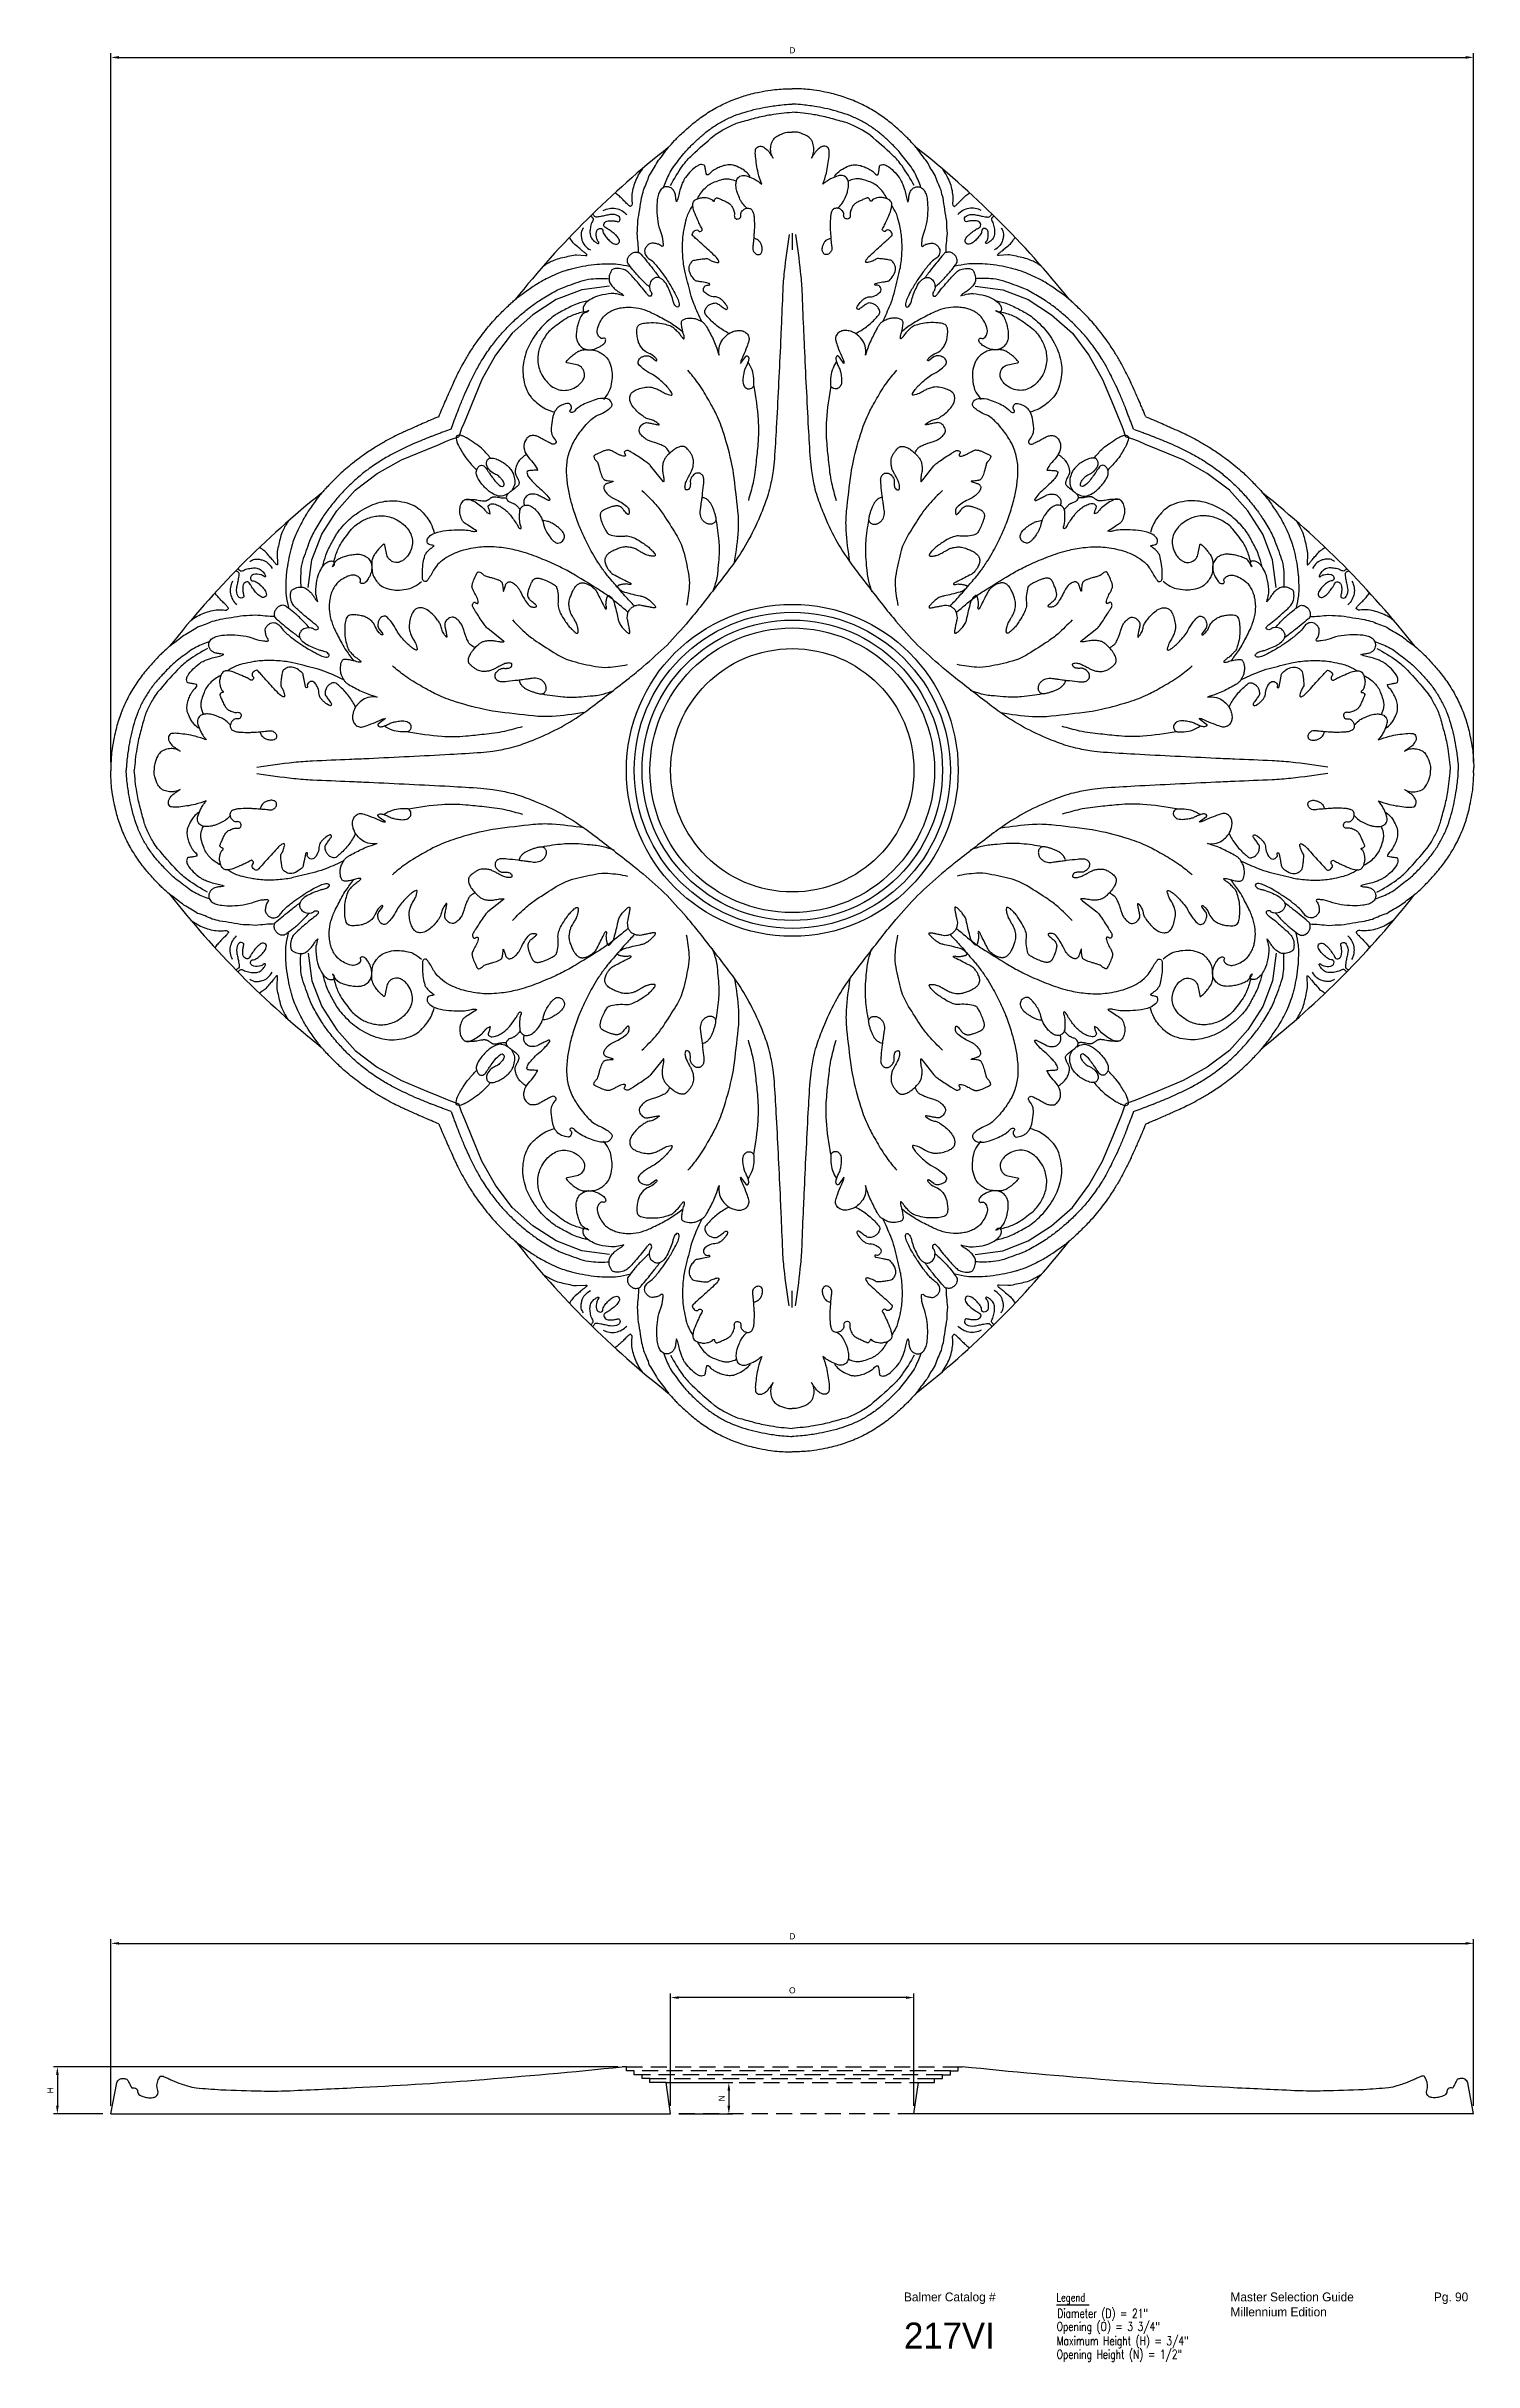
# Model space of a CAD drawing. Header units: millimetres. Extents: x 96 to 279, y 61 to 183.
# Drawn here: x 131.22 to 153.22, y 142.3 to 177.97 of the extents above; entities that cross this region are included whole.
import ezdxf

# ---------------------------------------------------------------- set-up
doc = ezdxf.new("R2010")
doc.units = ezdxf.units.MM
doc.linetypes.add('HIDDEN', pattern=[0.375, 0.25, -0.125])
doc.layers.add('DIMENSIONS', color=4, linetype='Continuous')
doc.layers.add('PART', color=7, linetype='Continuous')
doc.styles.add('GENERLNARROW', font='ROMANS.shx', dxfattribs={"width": 0.75, "height": 0.068359})
doc.styles.add('ROMANS', font='TXT')
doc.styles.get("Standard").update_dxf_attribs({"font": 'arial.ttf'})
doc.dimstyles.new('BALMER1', dxfattribs={"dimscale": 0, "dimtxt": 0.09375, "dimasz": 0.125, "dimexe": 0.0625, "dimexo": 0.125, "dimgap": 0.0625, "dimtad": 1, "dimdec": 4, "dimlfac": -1, "dimzin": 3, "dimdsep": 46, "dimlunit": 4, "dimtxsty": 'Standard', "dimcen": 0.0625, "dimdle": 0.0625, "dimclrd": 256, "dimclre": 256, "dimclrt": 256, "dimadec": 0, "dimazin": 0, "dimtfac": 0.75, "dimtdec": 4, "dimtix": 1, "dimtmove": 2, "dimatfit": 3, "dimfxl": 1, "dimtolj": 1, "dimtzin": 3, "dimarcsym": 0})

msp = doc.modelspace()

# ---------------------------------------------------------------- blocks, each defined once
blk = doc.blocks.new('BALMERLEGEND')
at = {"layer": 'DIMENSIONS', "color": 7}
blk.add_line((2.375, 1.034), (2.876, 1.034), dxfattribs=at)
at = {"layer": 'DIMENSIONS', "color": 7, "style": 'ROMANS'}
for s, p in [('Balmer Catalog #', (0.023, 1.086)), ('Master Selection Guide', (5.055, 1.086)), ('Millennium Edition', (5.055, 0.855))]:
    blk.add_text(s, height=0.1367, dxfattribs=at).set_placement(p)
at = {"layer": 'DIMENSIONS', "color": 7, "style": 'GENERLNARROW', "width": 0.75}
blk.add_text('Legend', height=0.125, dxfattribs=at).set_placement((2.375, 1.085))
at = {"layer": 'DIMENSIONS', "color": 7, "style": 'ROMANS'}
for tag, p, height in [('PAGE#', (8.19, 1.086), 0.137), ('CATALOG#', (0.023, 0.359), 0.4)]:
    blk.add_attdef(tag, p, '', height=height, dxfattribs=at)
at = {"layer": 'DIMENSIONS', "color": 7, "style": 'GENERLNARROW', "width": 0.75}
for tag, p in [('DIMENSION2', (2.375, 0.63)), ('DIMENSION1', (2.386, 0.833)), ('DIMENSION3', (2.375, 0.41)), ('EXTRA', (2.375, 0.202)), ('EXTRA', (2.375, -0.006))]:
    blk.add_attdef(tag, p, '', height=0.137, dxfattribs=at)
blk = doc.blocks.new('*D124')
at = {"layer": 'Defpoints', "color": 0, "transparency": 16777216}
for p in [(153.221, 177.801), (132.221, 166.817), (153.221, 166.817)]:
    blk.add_point(p, dxfattribs=at)
at = {"layer": 'DIMENSIONS', "lineweight": -2, "transparency": 16777216}
for p, q in [((132.221, 166.942), (132.221, 177.864)), ((132.346, 177.801), (153.096, 177.801)), ((153.221, 166.942), (153.221, 177.864))]:
    blk.add_line(p, q, dxfattribs=at)
at = {"layer": 'DIMENSIONS', "transparency": 16777216}
for points in [[(132.346, 177.822), (132.346, 177.78), (132.221, 177.801)], [(153.096, 177.822), (153.096, 177.78), (153.221, 177.801)]]:
    blk.add_solid(points, dxfattribs=at)
at = {"layer": 'DIMENSIONS', "transparency": 16777216, "insert": (142.721, 177.911), "char_height": 0.0938, "attachment_point": 5}
blk.add_mtext('\\A1;D', dxfattribs=at)
blk = doc.blocks.new('*D125')
at = {"layer": 'Defpoints', "color": 0, "transparency": 16777216}
for p in [(140.164, 146.84), (131.395, 146.114), (132.221, 146.114)]:
    blk.add_point(p, dxfattribs=at)
at = {"layer": 'DIMENSIONS', "lineweight": -2, "transparency": 16777216}
for p, q in [((140.039, 146.84), (131.333, 146.84)), ((131.395, 146.715), (131.395, 146.239)), ((132.096, 146.114), (131.333, 146.114))]:
    blk.add_line(p, q, dxfattribs=at)
at = {"layer": 'DIMENSIONS', "transparency": 16777216}
for points in [[(131.375, 146.715), (131.416, 146.715), (131.395, 146.84)], [(131.375, 146.239), (131.416, 146.239), (131.395, 146.114)]]:
    blk.add_solid(points, dxfattribs=at)
at = {"layer": 'DIMENSIONS', "transparency": 16777216, "insert": (131.286, 146.477), "char_height": 0.0938, "attachment_point": 5, "rotation": 90}
blk.add_mtext('\\A1;H', dxfattribs=at)
blk = doc.blocks.new('*D126')
at = {"layer": 'Defpoints', "color": 0, "transparency": 16777216}
for p in [(153.221, 148.742), (132.221, 146.114), (153.221, 146.114)]:
    blk.add_point(p, dxfattribs=at)
at = {"layer": 'DIMENSIONS', "lineweight": -2, "transparency": 16777216}
for p, q in [((132.221, 146.239), (132.221, 148.804)), ((153.221, 146.239), (153.221, 148.804)), ((132.346, 148.742), (153.096, 148.742))]:
    blk.add_line(p, q, dxfattribs=at)
at = {"layer": 'DIMENSIONS', "transparency": 16777216}
for points in [[(132.346, 148.762), (132.346, 148.721), (132.221, 148.742)], [(153.096, 148.762), (153.096, 148.721), (153.221, 148.742)]]:
    blk.add_solid(points, dxfattribs=at)
at = {"layer": 'DIMENSIONS', "transparency": 16777216, "insert": (142.721, 148.851), "char_height": 0.0938, "attachment_point": 5}
blk.add_mtext('\\A1;D', dxfattribs=at)
blk = doc.blocks.new('*D127')
at = {"layer": 'Defpoints', "color": 0, "transparency": 16777216}
for p in [(140.846, 147.906), (140.846, 146.114), (144.596, 146.114)]:
    blk.add_point(p, dxfattribs=at)
at = {"layer": 'DIMENSIONS', "lineweight": -2, "transparency": 16777216}
for p, q in [((140.846, 146.239), (140.846, 147.969)), ((144.471, 147.906), (140.971, 147.906)), ((144.596, 146.239), (144.596, 147.969))]:
    blk.add_line(p, q, dxfattribs=at)
at = {"layer": 'DIMENSIONS', "transparency": 16777216}
for points in [[(140.971, 147.927), (140.971, 147.885), (140.846, 147.906)], [(144.471, 147.927), (144.471, 147.885), (144.596, 147.906)]]:
    blk.add_solid(points, dxfattribs=at)
at = {"layer": 'DIMENSIONS', "transparency": 16777216, "insert": (142.721, 148.017), "char_height": 0.0938, "attachment_point": 5}
blk.add_mtext('\\A1;O', dxfattribs=at)
blk = doc.blocks.new('*D128')
at = {"layer": 'Defpoints', "color": 0, "transparency": 16777216}
for p in [(140.775, 146.597), (140.846, 146.114), (141.743, 146.114)]:
    blk.add_point(p, dxfattribs=at)
at = {"layer": 'DIMENSIONS', "lineweight": -2, "transparency": 16777216}
for p, q in [((140.9, 146.597), (141.805, 146.597)), ((141.743, 146.472), (141.743, 146.239)), ((140.971, 146.114), (141.805, 146.114))]:
    blk.add_line(p, q, dxfattribs=at)
at = {"layer": 'DIMENSIONS', "transparency": 16777216}
for points in [[(141.722, 146.472), (141.764, 146.472), (141.743, 146.597)], [(141.722, 146.239), (141.764, 146.239), (141.743, 146.114)]]:
    blk.add_solid(points, dxfattribs=at)
at = {"layer": 'DIMENSIONS', "transparency": 16777216, "insert": (141.633, 146.355), "char_height": 0.0938, "attachment_point": 5, "rotation": 90}
blk.add_mtext('\\A1;N', dxfattribs=at)
blk = doc.blocks.new('BALMERREPEAT217VIA')
at = {"layer": 'PART', "flags": 128}
for points in [[(-1.983, 8.977, -0.029503), (-1.898, 9.186, -0.051862), (-1.831, 9.296, -0.00731), (-1.67, 9.503, -0.020708), (-1.609, 9.573, -0.014769), (-1.471, 9.709, -0.017389), (-1.348, 9.817, -0.024386), (-1.2, 9.925, -0.025962), (-1.052, 10.012, -0.024406), (-0.889, 10.087, -0.025103), (-0.724, 10.143, -0.014163), (-0.546, 10.19, -0.015188), (-0.377, 10.223, -0.012892), (-0.159, 10.254, -0.020884), (-0.024, 10.263, -0.012557), (-0.021, 10.263, -0.002108), (0, 10.263)], [(-1.878, 9.01, -0.03179), (-1.691, 9.312, -0.0511), (-1.545, 9.479, -0.012615), (-1.204, 9.78, -0.046704), (-1.102, 9.85, -0.015938), (-0.937, 9.936, -0.029561), (-0.844, 9.975, -0.014185), (-0.804, 9.987, -0.00239), (-0.566, 10.052, -0.02731), (-0.33, 10.102, -0.019751), (0, 10.14)], [(-0.295, 9.434, -0.077789), (-0.329, 9.519, -0.091978), (-0.332, 9.596, -0.050003), (-0.311, 9.682, -0.087069), (-0.285, 9.726, -0.096107), (-0.224, 9.776, -0.057924), (-0.102, 9.825, -0.042718), (-0.058, 9.833, -0.033073), (0, 9.834)], [(-0.649, 9.151, 0.04445), (-0.715, 9.222, 0.059751), (-0.774, 9.264, 0.025362), (-0.872, 9.312, 0.058927), (-0.917, 9.325, 0.062953), (-0.993, 9.327, 0.057871), (-1.074, 9.311, 0.031351), (-1.146, 9.282, 0.028392), (-1.221, 9.24, 0.091159), (-1.267, 9.199, -0.153106), (-1.298, 9.177, -0.094613), (-1.317, 9.174, -0.297546), (-1.323, 9.178, -0.034906), (-1.324, 9.184, -0.005313), (-1.332, 9.222, -0.024734), (-1.34, 9.277, 0.038791), (-1.346, 9.311, 0.233622), (-1.358, 9.325, 0.099997), (-1.397, 9.333, 0.140951), (-1.458, 9.316, 0.06527), (-1.562, 9.232, 0.019865), (-1.645, 9.136, 0.054143), (-1.67, 9.097, 0.017574), (-1.702, 9.027, 0.020614), (-1.725, 8.965, 0.027729), (-1.75, 8.868, -0.034119), (-1.772, 8.788, -0.014675), (-1.782, 8.761, -0.472477), (-1.783, 8.761, -0.177921), (-1.784, 8.761, -0.008528), (-1.789, 8.781, -0.044345), (-1.797, 8.829, 0.040644), (-1.805, 8.882, 0.069527), (-1.817, 8.915, 0.049417), (-1.846, 8.956, 0.09236), (-1.867, 8.973, 0.057299), (-1.907, 8.989, 0.166691), (-1.973, 8.985, 0.145326), (-2.031, 8.938, 0.069742), (-2.061, 8.878, 0.053136), (-2.08, 8.791, 0.033301), (-2.087, 8.633, 0.030492), (-2.073, 8.461, 0.057091), (-2.027, 8.289, -0.069948), (-1.994, 8.147, -0.035597), (-1.992, 8.085, -0.231978), (-1.997, 8.077, -0.370336), (-2.023, 8.079, 0.14311), (-2.075, 8.109, 0.027353), (-2.134, 8.12, 0.052857), (-2.166, 8.121, 0.10794), (-2.198, 8.111, 0.071758), (-2.238, 8.081, 0.083374), (-2.265, 8.041, 0.098811), (-2.275, 8.002, 0.082246), (-2.27, 7.961, 0.087579), (-2.253, 7.926, 0.096463), (-2.199, 7.876, -0.076057), (-2.127, 7.815, -0.015338), (-2.019, 7.681, -0.017962), (-1.934, 7.56, -0.01428), (-1.839, 7.406, -0.019992), (-1.78, 7.292, -0.020099), (-1.761, 7.248, -0.022679), (-1.748, 7.209, -0.095278), (-1.745, 7.167, -0.148917), (-1.756, 7.142, -0.402336), (-1.783, 7.139, -0.133388), (-1.827, 7.197, -0.050308), (-1.836, 7.227, 0.031252), (-1.848, 7.275, 0.047366), (-1.931, 7.474, 0.092166), (-2.001, 7.561, 0.066168), (-2.038, 7.585, 0.084075), (-2.072, 7.595, 0.112108), (-2.103, 7.591, 0.073825), (-2.145, 7.569, 0.154662), (-2.19, 7.508, 0.125748), (-2.197, 7.416, 0.143735), (-2.176, 7.373, -0.211681), (-2.165, 7.342, -0.089866), (-2.173, 7.313, -0.213465), (-2.183, 7.305, -0.127539), (-2.2, 7.304, -0.12782), (-2.214, 7.312, -0.054513), (-2.248, 7.35, 0.021349), (-2.327, 7.451, 0.008184), (-2.475, 7.619, 0.021634), (-2.534, 7.679, 0.10672), (-2.596, 7.716, 0.077558), (-2.693, 7.732, 0.053351), (-2.745, 7.727, 0.104035), (-2.77, 7.717, 0.097759), (-2.786, 7.699, 0.047546), (-2.808, 7.656, 0.089825), (-2.824, 7.575, 0.1187), (-2.811, 7.513, 0.063759), (-2.771, 7.453, 0.056098), (-2.711, 7.397, 0.029134), (-2.661, 7.364, -0.039555), (-2.624, 7.339, -0.031973), (-2.615, 7.331, -0.014998), (-2.597, 7.311)], [(-2.368, 7.974, 0.025879), (-2.392, 8.271, 0.040683), (-2.382, 8.46, 0.011183), (-2.324, 8.82, 0.032821), (-2.294, 8.94, 0.036889), (-2.204, 9.164, 0.03627), (-2.079, 9.375, 0.022418), (-1.929, 9.573, 0.002776), (-1.91, 9.595, 0.019342)], [(-0.471, 9.03, -0.022988), (-0.525, 9.203, -0.031841), (-0.55, 9.332, -0.002424), (-0.566, 9.456, -0.010696), (-0.569, 9.484, -0.028354), (-0.569, 9.53, -0.035316), (-0.565, 9.566, -0.151185), (-0.552, 9.592, -0.117139), (-0.521, 9.611, -0.12004), (-0.483, 9.615, -0.099853), (-0.439, 9.599, -0.039784), (-0.388, 9.561, -0.066364), (-0.362, 9.532, -0.002932), (-0.336, 9.493, 0.003049), (-0.31, 9.456, 0.001657), (-0.306, 9.449, 0.000712), (-0.295, 9.434)], [(-2.308, 9.271, 0.06887), (-2.423, 9.066, 0.072868), (-2.473, 8.849, 0.067414), (-2.468, 8.745, -0.194129), (-2.475, 8.708, -0.078129), (-2.491, 8.69, -0.278922), (-2.498, 8.689, -0.067321), (-2.51, 8.697, -0.019931), (-2.547, 8.729, -0.012526), (-2.594, 8.776, 0.010373), (-2.651, 8.833, 0.031463), (-2.677, 8.855, 0.015053), (-2.735, 8.896)], [(-1.461, 8.808, -0.084684), (-1.343, 8.972, -0.101556), (-1.2, 9.065, -0.021846), (-1.098, 9.1, -0.038035), (-1.038, 9.113, -0.086791), (-0.96, 9.11, -0.064202), (-0.862, 9.076)], [(-0.699, 8.661, -0.036831), (-0.763, 8.729, -0.055414), (-0.796, 8.781, -0.017651), (-0.834, 8.866, -0.027662), (-0.853, 8.922, -0.055592), (-0.868, 9.012, -0.076359), (-0.861, 9.078, -0.071467), (-0.847, 9.114, -0.080096), (-0.824, 9.14, -0.100642), (-0.788, 9.161, -0.094949), (-0.744, 9.166, -0.0654), (-0.705, 9.159, -0.02358), (-0.604, 9.119, -0.042732), (-0.541, 9.084, -0.034405), (-0.471, 9.03)], [(-3.11, 8.541, -0.124843), (-3.076, 8.511, -0.203571), (-3.071, 8.484, -0.078535), (-3.081, 8.457, 0.057235), (-3.097, 8.421, 0.040306), (-3.115, 8.339, 0.049891), (-3.117, 8.272, 0.117578), (-3.095, 8.201, 0.108447), (-3.04, 8.143, 0.048229), (-2.995, 8.118, 0.268566), (-2.986, 8.119, 0.469461), (-2.984, 8.141, -0.149311), (-3.014, 8.191, -0.096887), (-3.018, 8.298, -0.217578), (-2.99, 8.339, -0.150649), (-2.954, 8.349, -0.212314), (-2.93, 8.337, -0.169994), (-2.918, 8.304, 0.139412), (-2.906, 8.265, 0.035177), (-2.859, 8.203, 0.037775), (-2.808, 8.152, 0.030936), (-2.777, 8.128, 0.036614), (-2.747, 8.112, 0.136185), (-2.705, 8.105, 0.181224), (-2.676, 8.12, 0.168443), (-2.664, 8.148, 0.140217), (-2.671, 8.185, 0.039248), (-2.692, 8.218, 0.046175), (-2.714, 8.243, 0.019701), (-2.758, 8.281, 0.014105), (-2.822, 8.329, 0.052275), (-2.86, 8.35, -0.06594), (-2.889, 8.368, -0.179236), (-2.903, 8.391, -0.147251), (-2.9, 8.423, -0.146325), (-2.877, 8.451, -0.1247), (-2.837, 8.465, -0.021716), (-2.804, 8.467, -0.01463), (-2.756, 8.466, -0.073558), (-2.701, 8.455, 0.141819), (-2.672, 8.454, 0.184904), (-2.667, 8.457, 0.048151), (-2.657, 8.474, 0.383), (-2.678, 8.538, 0.175568), (-2.807, 8.562, 0.018073), (-2.881, 8.547, -0.019479), (-2.95, 8.533, -0.006051), (-2.998, 8.526, -0.012259), (-3.021, 8.524, -0.224085), (-3.047, 8.533, -0.117938), (-3.073, 8.576)], [(-2.913, 8.625, -0.084675), (-2.819, 8.658, -0.084675), (-2.72, 8.657, -0.083753), (-2.628, 8.624, -0.083753), (-2.552, 8.563)], [(-1.393, 6.912, -0.019161), (-1.512, 7.178, -0.031394), (-1.568, 7.347, -0.006864), (-1.654, 7.695, -0.022837), (-1.674, 7.801, -0.03265), (-1.692, 8.047, -0.035655), (-1.678, 8.273, -0.018662), (-1.663, 8.356, -0.010511), (-1.629, 8.502, -0.048218), (-1.6, 8.583, -0.029086), (-1.531, 8.709)], [(-0.975, 6.731, -0.046343), (-1.143, 6.834, -0.048483), (-1.282, 6.962, -0.009391), (-1.337, 7.024, -0.058051), (-1.344, 7.036, -0.166978), (-1.349, 7.07, -0.095744), (-1.326, 7.125, -0.080592), (-1.289, 7.165, -0.086115), (-1.245, 7.189, -0.070107), (-1.182, 7.201, -0.160397), (-1.155, 7.193, -0.004286), (-1.128, 7.175, -0.002214), (-1.076, 7.138, -0.005328), (-1.043, 7.114, 0.010861), (-1.026, 7.102, 0.205476), (-1.017, 7.101, 0.107857), (-1.002, 7.108, 0.345942), (-0.996, 7.129, 0.075739), (-1.044, 7.206, 0.028413), (-1.079, 7.242, 0.035135), (-1.111, 7.268, 0.143692), (-1.192, 7.295, -0.116372), (-1.293, 7.322, -0.058546), (-1.346, 7.36, -0.111946), (-1.366, 7.389, -0.206369), (-1.366, 7.428, -0.138953), (-1.329, 7.471, -0.282329), (-1.292, 7.473, 0.600998), (-1.273, 7.485, 0.071904), (-1.276, 7.496, 0.201167), (-1.279, 7.499, 0.047859), (-1.291, 7.503, 0.005787), (-1.396, 7.524, 0.007267), (-1.447, 7.533, -0.011477), (-1.479, 7.539, -0.147179), (-1.498, 7.549, -0.041754), (-1.546, 7.607, -0.117883), (-1.589, 7.713, -0.158716), (-1.574, 7.797, -0.06521), (-1.541, 7.844, -0.146861), (-1.519, 7.858, -0.019615), (-1.478, 7.866, -0.011811), (-1.409, 7.876, -0.008319), (-1.33, 7.884, -0.039385), (-1.314, 7.884, -0.138245), (-1.288, 7.875, 0.061829), (-1.235, 7.846, 0.032456), (-1.163, 7.823, 0.116343), (-1.142, 7.823, 0.466512), (-1.131, 7.844, 0.108778), (-1.181, 7.916, 0.002088), (-1.283, 8.009, -0.001193), (-1.462, 8.172, -0.000241), (-1.516, 8.221, -0.000744), (-1.533, 8.237, -0.313042), (-1.539, 8.266, -0.137101), (-1.5, 8.317, -0.384743), (-1.444, 8.312, 0.49282), (-1.396, 8.316, 0.039655), (-1.387, 8.333, 0.194697), (-1.387, 8.337, 0.054482), (-1.395, 8.353, -0.025649), (-1.414, 8.386, -0.011376), (-1.447, 8.455, -0.006684), (-1.499, 8.573, -0.070569), (-1.534, 8.702, -0.163935), (-1.522, 8.76, -0.109687), (-1.496, 8.788, -0.076456), (-1.447, 8.811, -0.037087), (-1.386, 8.825, -0.059126), (-1.348, 8.826, -0.04296), (-1.305, 8.819, -0.033853), (-1.254, 8.802, -0.160087), (-1.224, 8.776, 0.346458), (-1.206, 8.769, 0.351569), (-1.198, 8.781, -0.200993), (-1.191, 8.802, -0.062486), (-1.17, 8.821, -0.223114), (-1.162, 8.822, -0.029738), (-1.149, 8.818, -0.008104), (-1.105, 8.8, -0.003556), (-1.044, 8.772, -0.006091), (-1.009, 8.756, -0.047903), (-0.974, 8.735, -0.04438), (-0.942, 8.705, -0.073623), (-0.929, 8.686, -0.023059), (-0.899, 8.618, -0.127175), (-0.893, 8.559, 0.164061), (-0.885, 8.514, 0.263668), (-0.852, 8.494, 0.190731), (-0.805, 8.511, 0.286254), (-0.792, 8.554, -0.231343), (-0.782, 8.607, -0.082692), (-0.741, 8.645, -0.112174), (-0.703, 8.66, -0.132496), (-0.647, 8.654, -0.181057), (-0.616, 8.626, -0.052635), (-0.598, 8.58, -0.049161), (-0.589, 8.528, -0.011534), (-0.583, 8.401, -0.022157), (-0.585, 8.335, -0.00285), (-0.59, 8.259, -0.001915), (-0.599, 8.147, -0.011836), (-0.604, 8.096, 0.011341), (-0.61, 8.042, 0.143279), (-0.602, 8.004, 0.099643), (-0.568, 7.962, 0.189615), (-0.519, 7.946, 0.220223), (-0.479, 7.968, 0.134474), (-0.463, 8.007, 0.090598), (-0.468, 8.069, 0.051197), (-0.485, 8.117, 0.057052), (-0.51, 8.155, 0.104369), (-0.542, 8.18, 0.078904), (-0.592, 8.197)], [(-3.84, 7.768, -0.032311), (-3.692, 7.852, -0.052247), (-3.593, 7.887, -0.012533), (-3.37, 7.937, -0.060862), (-3.323, 7.94), (-3.186, 7.933), (-3.171, 7.933, 0.4821), (-3.165, 7.939, 0.162934), (-3.175, 7.957, 0.030409), (-3.196, 7.975, -0.016686), (-3.236, 8.005, -0.004464), (-3.288, 8.05, -0.003131), (-3.362, 8.114, -0.055473), (-3.387, 8.142, -0.024658), (-3.433, 8.212)], [(-3.218, 8.358, 0.065736), (-3.246, 8.309, 0.085434), (-3.255, 8.265, 0.044654), (-3.253, 8.228, 0.027219), (-3.241, 8.168, 0.116699), (-3.198, 8.086, 0.097255), (-3.11, 8.017)], [(-0.05, 8.254, 0.008547), (-0.124, 7.683, 0.016941), (-0.147, 7.393, 0.000468), (-0.171, 6.822, -0.000909), (-0.184, 6.528, -0.001752), (-0.246, 5.278, -0.004558), (-0.276, 4.798, -0.020448), (-0.296, 4.614, -0.015265), (-0.341, 4.371, -0.027138), (-0.383, 4.218, -0.01567), (-0.479, 3.96, -0.028835), (-0.667, 3.563, -0.029417), (-0.895, 3.199, -0.009416), (-0.989, 3.072, -0.002102), (-1.422, 2.513, -0.012153), (-1.597, 2.3, -0.006727), (-1.928, 1.928)], [(-2.201, 7.448, -0.02389), (-2.329, 7.567, -0.025401), (-2.439, 7.689, -0.009562), (-2.515, 7.787, -0.036182), (-2.532, 7.815, -0.203663), (-2.538, 7.882, -0.155003), (-2.488, 7.953, -0.059132), (-2.447, 7.977, -0.096763), (-2.419, 7.983, -0.076814), (-2.367, 7.977, -0.133639), (-2.341, 7.961, -0.014248), (-2.328, 7.946, -0.00199), (-2.241, 7.842, -0.007435), (-2.148, 7.726, -0.006358), (-2.043, 7.588)], [(-5.258, 5.258, -0.001181), (-5.216, 5.372, -0.001999), (-5.19, 5.439, -0.000032), (-5.144, 5.56, -0.000434), (-5.141, 5.569, -0.005075), (-5.124, 5.61, -0.001271), (-5.056, 5.776, -0.013545), (-4.987, 5.931, -0.008468), (-4.865, 6.175, -0.021215), (-4.766, 6.346, -0.017583), (-4.632, 6.543, -0.020159), (-4.506, 6.7, -0.017951), (-4.352, 6.865, -0.016911), (-4.208, 6.998, -0.014772), (-4.034, 7.141, -0.021201), (-3.882, 7.248, -0.016077), (-3.671, 7.374, -0.032809), (-3.566, 7.424, -0.011595), (-3.261, 7.536, -0.061074), (-3.097, 7.571, -0.036534), (-2.817, 7.574)], [(-4.269, 7.254, -0.005675), (-4.195, 7.314, -0.014344), (-4.165, 7.337, -0.002931), (-3.991, 7.458, -0.010305), (-3.94, 7.491, -0.014747), (-3.849, 7.545, -0.012039), (-3.733, 7.604, -0.016491), (-3.597, 7.665, -0.021751), (-3.491, 7.703, -0.009149), (-3.439, 7.718, -0.006122), (-3.362, 7.738, -0.017621), (-3.189, 7.774, -0.016803), (-3.005, 7.798, -0.015725), (-2.973, 7.801, -0.003158), (-2.815, 7.806, -0.039296), (-2.692, 7.799, -0.026174), (-2.512, 7.766)], [(-3.148, 7.236, 0.021466), (-3.315, 7.187, 0.034842), (-3.414, 7.145, 0.00755), (-3.599, 7.047, 0.024019), (-3.655, 7.013, 0.032251), (-3.751, 6.938, 0.024915), (-3.864, 6.827, 0.031024), (-3.949, 6.723, 0.026139), (-4.035, 6.588, 0.040634), (-4.094, 6.463, 0.035232), (-4.138, 6.311, 0.052252), (-4.153, 6.175, 0.045756), (-4.139, 6.019, 0.055358), (-4.091, 5.857, 0.074751), (-4.026, 5.75, 0.032226), (-3.986, 5.708, 0.015825), (-3.898, 5.632, 0.057412), (-3.803, 5.572, 0.043863), (-3.665, 5.519)], [(-3.137, 7.086, 0.070637), (-3.224, 7.032, 0.113089), (-3.264, 6.98, 0.024529), (-3.295, 6.9, 0.029796), (-3.314, 6.832, 0.03025), (-3.327, 6.744, 0.036366), (-3.328, 6.669, 0.096923), (-3.31, 6.6, 0.084237), (-3.263, 6.533, 0.099905), (-3.203, 6.493, 0.099158), (-3.131, 6.479, 0.071401), (-3.048, 6.491, 0.063595), (-2.963, 6.529, 0.039075), (-2.906, 6.569, 0.083447), (-2.885, 6.594, 0.100898), (-2.876, 6.621, 0.127623), (-2.878, 6.643, 0.43233), (-2.911, 6.656, -0.286916), (-2.958, 6.662, -0.073356), (-2.984, 6.69, -0.075566), (-3, 6.724, -0.12343), (-3.004, 6.796, -0.078539), (-2.965, 6.902, -0.038653), (-2.909, 6.985, -0.061074), (-2.864, 7.029, -0.040645), (-2.796, 7.074, -0.041615), (-2.723, 7.105, -0.036461), (-2.652, 7.124, -0.030156), (-2.562, 7.135, -0.056138), (-2.407, 7.128, -0.051974), (-2.246, 7.084, -0.02178), (-2.168, 7.05, -0.007808), (-1.957, 6.943, -0.027857), (-1.845, 6.875, -0.018133), (-1.682, 6.756)], [(-2.597, 7.311), (-2.597, 7.311, 0.040849), (-2.711, 7.34, 0.061554), (-2.789, 7.344, 0.045115), (-2.968, 7.315, 0.062195), (-3.091, 7.266, 0.05769), (-3.174, 7.207, 0.095808), (-3.211, 7.158, 0.115105), (-3.225, 7.099, 0.21054), (-3.211, 7.067, 0.25145), (-3.174, 7.058, 0.202154), (-3.137, 7.086)], [(-3.206, 7.065, 0.038001), (-3.394, 7.007, 0.057892), (-3.509, 6.946, 0.021062), (-3.715, 6.791, 0.058064), (-3.78, 6.723, 0.029009), (-3.838, 6.637, 0.036151), (-3.875, 6.562, 0.037977), (-3.905, 6.471, 0.037759), (-3.92, 6.376, 0.051965), (-3.919, 6.286, 0.043687), (-3.896, 6.18, 0.05615), (-3.859, 6.094, 0.043202), (-3.79, 5.994, 0.063425), (-3.709, 5.919, 0.068437), (-3.619, 5.871, 0.085673), (-3.523, 5.854, 0.080702), (-3.42, 5.869, 0.063038), (-3.317, 5.918, 0.084722), (-3.253, 5.975, 0.034633), (-3.223, 6.02, 0.054035), (-3.208, 6.052, 0.077214), (-3.203, 6.087, 0.06039), (-3.208, 6.133, 0.137239), (-3.25, 6.209, 0.146798), (-3.321, 6.248), (-3.445, 6.273), (-3.474, 6.279, -0.569849), (-3.481, 6.301, -0.059912), (-3.36, 6.413, -0.00634), (-3.31, 6.448, -0.032461), (-3.299, 6.454, -0.024735), (-3.291, 6.458, -0.006455), (-3.256, 6.471, -0.073045), (-3.205, 6.481, -0.057036), (-3.139, 6.477)], [(-1.89, 4.886, 0.062141), (-1.934, 4.959, 0.113021), (-1.971, 4.989, 0.010572), (-2.039, 5.021, 0.014537), (-2.09, 5.041, 0.022931), (-2.16, 5.063, -0.028693), (-2.216, 5.082, -0.066738), (-2.268, 5.111, -0.050525), (-2.326, 5.164, -0.050684), (-2.349, 5.196, -0.067579), (-2.36, 5.223, -0.113367), (-2.36, 5.243, -0.057326), (-2.348, 5.281, -0.149423), (-2.294, 5.342, -0.181221), (-2.227, 5.355, -0.015288), (-2.163, 5.343, 0.015062), (-2.099, 5.33, 0.001926), (-2.067, 5.324, 0.006529), (-2.057, 5.323, 0.740407), (-2.053, 5.332, 0.054097), (-2.124, 5.382, 0.087784), (-2.189, 5.405, -0.084788), (-2.257, 5.428, -0.028984), (-2.281, 5.443, -0.010165), (-2.344, 5.489, -0.0814), (-2.471, 5.625, -0.142133), (-2.504, 5.727, -0.095208), (-2.494, 5.785, -0.125749), (-2.468, 5.822, -0.06852), (-2.414, 5.858, -0.051469), (-2.332, 5.887, -0.026361), (-2.237, 5.905, -0.061941), (-2.196, 5.905, -0.040058), (-2.143, 5.895, -0.030301), (-2.076, 5.871, -0.046678), (-2.022, 5.842, 0.04017), (-1.96, 5.808, 0.060341), (-1.866, 5.779, 0.430488), (-1.853, 5.789, 0.120567), (-1.855, 5.806, 0.061266), (-1.871, 5.836, 0.017868), (-1.895, 5.869, 0.015338), (-1.926, 5.906, 0.020229), (-1.985, 5.966, 0.015733), (-2.066, 6.038, 0.055429), (-2.153, 6.096, -0.040044), (-2.276, 6.172, -0.039425), (-2.352, 6.238, -0.102543), (-2.373, 6.27, -0.132013), (-2.376, 6.295, -0.09166), (-2.364, 6.327, -0.093507), (-2.344, 6.352, -0.070395), (-2.307, 6.373, -0.106574), (-2.232, 6.387, -0.154108), (-2.181, 6.369), (-2.145, 6.343), (-2.109, 6.316, 0.106353), (-2.098, 6.311, 0.146753), (-2.09, 6.312, 0.191759), (-2.086, 6.315, 0.105986), (-2.085, 6.322, 0.178065), (-2.087, 6.33, 0.02903), (-2.12, 6.367, 0.107263), (-2.215, 6.426, -0.121112), (-2.297, 6.481, -0.045081), (-2.339, 6.535, -0.047834), (-2.368, 6.593, -0.04223), (-2.382, 6.643, -0.026951), (-2.394, 6.724, -0.067683), (-2.391, 6.814, -0.138854), (-2.371, 6.854, -0.133241), (-2.338, 6.876, -0.057317), (-2.248, 6.894, -0.035544), (-2.1, 6.896, -0.043551), (-1.98, 6.878, -0.023863), (-1.885, 6.851, -0.066242), (-1.853, 6.835, -0.036919), (-1.814, 6.804, -0.025123), (-1.761, 6.751, -0.036912), (-1.721, 6.699, 0.052272), (-1.691, 6.663, 0.037455), (-1.677, 6.65, 0.140585), (-1.672, 6.649, 0.361799), (-1.668, 6.651, 0.074189), (-1.666, 6.673, 0.075048), (-1.673, 6.71, -0.035872), (-1.694, 6.786, -0.02247), (-1.706, 6.862, -0.041674), (-1.707, 6.903, -0.258037), (-1.683, 6.942, -0.116828), (-1.591, 6.967, -0.049654), (-1.518, 6.963, -0.058851), (-1.459, 6.946, -0.044352), (-1.386, 6.908, -0.072443), (-1.348, 6.875, -0.051608), (-1.32, 6.835, -0.011653), (-1.22, 6.643, -0.024243), (-1.176, 6.541, -0.017837), (-1.129, 6.398)], [(-3.139, 6.477, -0.066178), (-3.038, 6.469, -0.083586), (-2.964, 6.439, -0.029809), (-2.9, 6.394, -0.046744), (-2.864, 6.36, -0.086298), (-2.812, 6.275, -0.062452), (-2.779, 6.142, -0.049835), (-2.777, 6.053, -0.031884), (-2.796, 5.917, -0.077413), (-2.831, 5.825, -0.055646), (-2.911, 5.714)], [(-1.129, 6.398, -0.094928), (-1.121, 6.54, -0.119422), (-1.069, 6.641, -0.025031), (-1.007, 6.706, -0.053061), (-0.973, 6.731, -0.053301), (-0.914, 6.759, -0.04787), (-0.843, 6.776, -0.091023), (-0.775, 6.773, -0.102717), (-0.719, 6.748, -0.142848), (-0.673, 6.687, -0.164952), (-0.67, 6.621, -0.018916), (-0.701, 6.526, -0.012509), (-0.758, 6.385, -0.004129), (-0.778, 6.34, 0.007823), (-0.789, 6.316, 0.05844), (-0.793, 6.302, 0.024496), (-0.796, 6.268)], [(-0.888, 3.214, 0.02488), (-0.831, 3.702, 0.042269), (-0.837, 3.992, 0.007588), (-0.906, 4.574, 0.022721), (-0.941, 4.766, 0.022496), (-1.07, 5.233, 0.036132), (-1.184, 5.512, 0.013067), (-1.237, 5.612, 0.005365), (-1.374, 5.85, 0.027686), (-1.456, 5.972, 0.016577), (-1.609, 6.163)], [(-0.796, 6.268), (-0.737, 6.349), (-0.711, 6.383, -0.362947), (-0.694, 6.387, -0.205817), (-0.675, 6.364, -0.105884), (-0.672, 6.337, -0.051716), (-0.685, 6.283, -0.039441), (-0.711, 6.224, 0.04082), (-0.736, 6.166, 0.036216), (-0.749, 6.114, 0.023789), (-0.76, 6.032, 0.096548), (-0.751, 5.941, 0.155382), (-0.718, 5.894, 0.093398), (-0.691, 5.88, 0.090595), (-0.66, 5.877, 0.104786), (-0.624, 5.888, 0.125437), (-0.601, 5.909, 0.131731), (-0.594, 5.931, 0.028422), (-0.594, 6.039, 0.069204), (-0.62, 6.168, 0.065865), (-0.683, 6.291)], [(-0.594, 5.919, -0.029327), (-0.526, 5.401, -0.041349), (-0.53, 5.031, -0.002546), (-0.558, 4.748, -0.004596), (-0.576, 4.591, -0.026608), (-0.605, 4.428, -0.015667), (-0.677, 4.157)], [(-1.382, 4.21, -0.055335), (-1.329, 4.186, -0.075397), (-1.296, 4.159, -0.010954), (-1.267, 4.125, -0.044227), (-1.26, 4.116, -0.022219), (-1.24, 4.076, -0.019282), (-1.22, 4.028, -0.005476), (-1.202, 3.977, -0.011894), (-1.194, 3.953, -0.010959), (-1.187, 3.924, -0.010482), (-1.18, 3.894, -0.019101), (-1.178, 3.881, -0.016641), (-1.177, 3.866, -0.077199), (-1.178, 3.854, -0.048175), (-1.185, 3.837, -0.078845), (-1.195, 3.821, -0.063592), (-1.213, 3.806, -0.048968), (-1.232, 3.797, -0.054249), (-1.249, 3.793, -0.051368), (-1.274, 3.792, -0.052398), (-1.298, 3.796, -0.030832), (-1.318, 3.803, -0.035149), (-1.336, 3.812, -0.037598), (-1.348, 3.821, -0.022265), (-1.368, 3.838, -0.065745), (-1.394, 3.871, -0.06491), (-1.41, 3.91, -0.041882), (-1.419, 3.956, -0.059104), (-1.419, 3.989, -0.000771), (-1.413, 4.033, -0.00135), (-1.409, 4.058, -0.00041), (-1.402, 4.109, 0.00071), (-1.395, 4.159, 0.005802), (-1.386, 4.228, 0.002419), (-1.368, 4.395, 0.008439), (-1.363, 4.442, 0.011427), (-1.362, 4.477, 0.051722), (-1.363, 4.492, 0.031597), (-1.369, 4.517, 0.067746), (-1.38, 4.54, 0.066679), (-1.397, 4.56, 0.043684), (-1.409, 4.569, 0.040432), (-1.423, 4.576, 0.072628), (-1.438, 4.58, 0.04603), (-1.464, 4.58, 0.097361), (-1.49, 4.573, 0.06359), (-1.523, 4.55, 0.091245), (-1.559, 4.503, 0.113142), (-1.572, 4.456, 0.02303), (-1.571, 4.428, -0.028038), (-1.571, 4.405, -0.013192), (-1.572, 4.388, -0.01129), (-1.575, 4.369, -0.143441), (-1.589, 4.34, -0.141874), (-1.616, 4.322, -0.084476), (-1.632, 4.32, -0.144002), (-1.641, 4.323, -0.145799), (-1.648, 4.333, -0.077654), (-1.653, 4.354, -0.076747), (-1.648, 4.411, -0.059237), (-1.622, 4.479, -0.001407), (-1.599, 4.522, 0.001995), (-1.583, 4.553, 0.001021), (-1.559, 4.598, 0.001872), (-1.547, 4.623, 0.05422), (-1.536, 4.65, 0.027334), (-1.525, 4.707, 0.029353), (-1.522, 4.743, 0.030412), (-1.523, 4.777, 0.045485), (-1.53, 4.813, 0.040937), (-1.544, 4.85, 0.037102), (-1.569, 4.893, 0.035928), (-1.6, 4.933, 0.016029), (-1.627, 4.962, 0.034542), (-1.641, 4.974, 0.025823), (-1.653, 4.982, 0.035502), (-1.663, 4.986, 0.055074), (-1.674, 4.99, 0.037045), (-1.692, 4.991, 0.04288), (-1.712, 4.99, 0.033371), (-1.736, 4.984, 0.034154), (-1.764, 4.974, 0.027894), (-1.795, 4.958, 0.029278), (-1.833, 4.933, 0.020798), (-1.882, 4.892, 0.020442), (-1.927, 4.848, 0.031022), (-1.954, 4.816, 0.027448), (-1.971, 4.79, 0.035162), (-1.982, 4.768, 0.03475), (-1.989, 4.745, 0.022845), (-1.997, 4.708, 0.028856), (-2.002, 4.65, 0.042525), (-2, 4.611, 0.025234), (-1.993, 4.573, -0.021693), (-1.985, 4.529, -0.008949), (-1.981, 4.5, -0.010113), (-1.979, 4.474, -0.066652), (-1.98, 4.451, -0.241315), (-1.984, 4.445, -0.059037), (-1.987, 4.444, -0.281072), (-1.987, 4.445), (-2.011, 4.475), (-2.183, 4.693, 0.03609), (-2.191, 4.702, 0.015087), (-2.214, 4.722, 0.026369), (-2.27, 4.765, 0.008863), (-2.448, 4.88, 0.000519), (-2.484, 4.903, 0.001717), (-2.495, 4.91, 0.010452), (-2.502, 4.914, 0.004288), (-2.519, 4.923, 0.117101), (-2.537, 4.928, 0.079445), (-2.563, 4.924, 0.155894), (-2.586, 4.908, 0.268147), (-2.588, 4.892, 0.064658), (-2.582, 4.882, -0.061141), (-2.576, 4.871, -0.023319), (-2.57, 4.856, -0.099144), (-2.57, 4.853, -0.179664), (-2.572, 4.848, -0.089698), (-2.581, 4.842, -0.030228), (-2.588, 4.84, -0.065433), (-2.591, 4.839, -0.046157), (-2.596, 4.839, -0.019291), (-2.608, 4.842, -0.030564), (-2.646, 4.853, -0.025421), (-2.69, 4.871, -0.017212), (-2.725, 4.89, 0.014247), (-2.767, 4.913, 0.011738), (-2.799, 4.927, 0.022995), (-2.815, 4.934, 0.086955), (-2.829, 4.936, 0.04248), (-2.857, 4.933, 0.042033), (-2.904, 4.92, 0.021532), (-2.989, 4.883, 0.010133), (-3.037, 4.859, 0.038499), (-3.049, 4.851, 0.04495), (-3.053, 4.848, 0.043758), (-3.057, 4.843, 0.20826), (-3.058, 4.834, 0.051816), (-3.046, 4.801, 0.107024), (-3.014, 4.76, -0.153966), (-2.995, 4.73, -0.00013), (-2.986, 4.7, -0.000171), (-2.98, 4.677, -0.000105), (-2.973, 4.65, 0.000048), (-2.965, 4.623, 0.026305), (-2.937, 4.537, 0.052719), (-2.916, 4.497, 0.051426), (-2.904, 4.482, 0.08486), (-2.894, 4.475, 0.033083), (-2.883, 4.471, 0.024033), (-2.868, 4.467, 0.020224), (-2.834, 4.461, 0.016431), (-2.791, 4.457, 0.052125), (-2.772, 4.457, -0.098792), (-2.762, 4.457, -0.070635), (-2.758, 4.455, -0.311564), (-2.758, 4.454, -0.03283), (-2.758, 4.454, -0.019732), (-2.758, 4.454, -0.163476), (-2.761, 4.451, -0.048924), (-2.773, 4.445, -0.003858), (-2.786, 4.441, -0.0016), (-2.817, 4.43, -0.007945), (-2.846, 4.421, 0.011117), (-2.866, 4.414, 0.093841), (-2.875, 4.409, 0.043336), (-2.891, 4.393, 0.068115), (-2.901, 4.377, 0.079899), (-2.905, 4.361, 0.076177), (-2.905, 4.352, 0.030674), (-2.899, 4.332, 0.091782), (-2.87, 4.279, 0.06593), (-2.808, 4.222, 0.049261), (-2.732, 4.179, -0.040533), (-2.639, 4.129, -0.017744), (-2.555, 4.07, -0.065827), (-2.535, 4.05, -0.07092), (-2.521, 4.025, -0.067287), (-2.514, 3.996, -0.022303), (-2.513, 3.98, -0.032443), (-2.513, 3.969, -0.061756), (-2.518, 3.951, -0.127166), (-2.523, 3.944, -0.056767), (-2.527, 3.941, -0.139707), (-2.528, 3.941, -0.064437), (-2.531, 3.941, -0.034369), (-2.535, 3.943, -0.036361), (-2.547, 3.95, -0.05571), (-2.553, 3.956, -0.008559), (-2.56, 3.964, -0.002152), (-2.585, 3.994, -0.006358), (-2.605, 4.019, 0.008582), (-2.62, 4.037, 0.067815), (-2.634, 4.049, 0.041034), (-2.66, 4.064, 0.034463), (-2.677, 4.071, 0.042271), (-2.692, 4.074, 0.046899), (-2.712, 4.075, 0.036018), (-2.737, 4.072, 0.026331), (-2.785, 4.059, 0.021122), (-2.843, 4.038, 0.004791), (-2.883, 4.022, 0.011887), (-2.899, 4.014, 0.013959), (-2.911, 4.008, 0.013424), (-2.922, 4.001, 0.055103), (-2.932, 3.994, 0.033497), (-2.944, 3.979, 0.060241), (-2.953, 3.964, 0.051631), (-2.959, 3.945, 0.054349), (-2.961, 3.927, 0.039299), (-2.958, 3.901, 0.042229), (-2.944, 3.847, 0.025919), (-2.909, 3.763, 0.007181), (-2.888, 3.719, 0.009536), (-2.87, 3.686, 0.028562), (-2.854, 3.661, 0.036342), (-2.839, 3.643, 0.139204), (-2.819, 3.632, 0.027165), (-2.707, 3.61, 0.067475), (-2.583, 3.609, -0.104099), (-2.503, 3.603, -0.045434), (-2.418, 3.57, -0.03186), (-2.306, 3.504, -0.004153), (-2.239, 3.458, -0.023731), (-2.227, 3.45, -0.007843), (-2.199, 3.425, -0.009834), (-2.177, 3.404, -0.00701), (-2.167, 3.394, -0.003539), (-2.148, 3.374, -0.032479), (-2.127, 3.348, -0.045846), (-2.115, 3.328, -0.073471), (-2.112, 3.319, -0.098506), (-2.112, 3.312, -0.139896), (-2.115, 3.306, -0.096717), (-2.123, 3.301, -0.08937), (-2.14, 3.298, -0.04965), (-2.171, 3.3, -0.008734), (-2.202, 3.306, -0.017392), (-2.217, 3.31, -0.014141), (-2.252, 3.321, -0.03826), (-2.265, 3.326, -0.004991), (-2.278, 3.333, -0.001234), (-2.332, 3.363, -0.003536), (-2.375, 3.388, 0.004955), (-2.406, 3.405, 0.04384), (-2.429, 3.416, 0.020952), (-2.48, 3.431, 0.023808), (-2.518, 3.438, 0.028828), (-2.55, 3.441, 0.030107), (-2.576, 3.441, 0.023092), (-2.61, 3.436, 0.031538), (-2.651, 3.426, 0.019073), (-2.716, 3.403, 0.024455), (-2.777, 3.375, 0.035803), (-2.816, 3.351, 0.033275), (-2.844, 3.328, 0.044247), (-2.861, 3.309, 0.030736), (-2.875, 3.289, 0.0411), (-2.882, 3.272, 0.03016), (-2.887, 3.255, 0.043674), (-2.889, 3.242, 0.031079), (-2.889, 3.23, 0.02368), (-2.887, 3.213, 0.030066), (-2.883, 3.196, 0.016918), (-2.874, 3.167, 0.039224), (-2.859, 3.133, 0.028104), (-2.831, 3.09, 0.041336), (-2.792, 3.044, 0.073337), (-2.765, 3.023, 0.00344), (-2.729, 3.004, 0.001321), (-2.635, 2.956, 0.003882), (-2.526, 2.9, -0.015244), (-2.498, 2.886, -0.030911), (-2.49, 2.88, -0.037555), (-2.484, 2.875, -0.008958), (-2.484, 2.875, -0.002732), (-2.483, 2.875, -0.367999), (-2.483, 2.87, -0.121622), (-2.492, 2.863, -0.223486), (-2.517, 2.864, 0.141203), (-2.554, 2.871, 0.009474), (-2.608, 2.866, 0.019321), (-2.635, 2.861, 0.009154), (-2.656, 2.856, 0.015881), (-2.668, 2.853, 0.057761), (-2.68, 2.848, 0.072501), (-2.688, 2.841, 0.08462), (-2.692, 2.835, 0.116398), (-2.693, 2.83, 0.057066), (-2.692, 2.825, 0.053335), (-2.69, 2.82, 0.043447), (-2.684, 2.811, 0.037563), (-2.675, 2.801, 0.014325), (-2.668, 2.795, 0.007773), (-2.655, 2.784, 0.027036), (-2.621, 2.761, 0.052358), (-2.602, 2.751, 0.022184), (-2.585, 2.746, 0.002839), (-2.455, 2.712, 0.009804), (-2.345, 2.687, -0.019731), (-2.291, 2.674, -0.064468), (-2.26, 2.66, -0.031785), (-2.202, 2.62, -0.016006), (-2.182, 2.602, -0.009908), (-2.15, 2.572, -0.047499), (-2.112, 2.528, -0.182988), (-2.109, 2.513, -0.091481), (-2.111, 2.506, -0.241504), (-2.113, 2.504, -0.031672), (-2.118, 2.504, -0.020706), (-2.125, 2.504, -0.009949), (-2.161, 2.507, -0.020834), (-2.178, 2.51, -0.001667), (-2.191, 2.513, -0.000337), (-2.257, 2.526, -0.002883), (-2.306, 2.536, 0.003657), (-2.345, 2.544, 0.076082), (-2.353, 2.545, 0.013735), (-2.401, 2.538, 0.081446), (-2.448, 2.522, 0.074807), (-2.491, 2.491)], [(-2.316, 4.313, -0.022231), (-2.105, 4.095, -0.034678), (-1.987, 3.941, -0.009827), (-1.793, 3.637, -0.025877), (-1.728, 3.517, -0.046117), (-1.68, 3.387, -0.01758), (-1.6, 3.033, -0.061915), (-1.587, 2.84, -0.039511), (-1.629, 2.54)], [(-1.178, 3.856, -0.028445), (-1.132, 3.533, -0.039106), (-1.13, 3.296, -0.003448), (-1.145, 3.114, -0.006467), (-1.154, 3.018, -0.038393), (-1.174, 2.916, -0.022435), (-1.227, 2.748)]]:
    blk.add_lwpolyline(points, format="xyb", dxfattribs=at)
blk.add_lwpolyline([(-2.818, 7.459), (-3.243, 7.403), (-3.637, 7.252), (-3.997, 7.018), (-4.316, 6.736), (-4.572, 6.395), (-4.782, 6.024), (-4.944, 5.632), (-5.02, 5.442), (-5.064, 5.345), (-5.095, 5.265), (-5.137, 5.137)], dxfattribs=at)
blk = doc.blocks.new('BALMERREPEAT217VIB')
at = {"layer": 'PART', "flags": 128}
for points in [[(-2.432, 2.53, -0.004116), (-2.578, 2.687, -0.006784), (-2.664, 2.785, -0.00022), (-2.813, 2.96, -0.004482), (-2.821, 2.968, -0.007061), (-2.87, 3.029, -0.006144), (-2.924, 3.101, -0.009665), (-2.941, 3.125, -0.002905), (-2.995, 3.205, -0.021509), (-3.081, 3.347, -0.012777), (-3.209, 3.595, -0.020292), (-3.288, 3.777, -0.016097), (-3.371, 4.014, -0.022397), (-3.435, 4.255, -0.027136), (-3.468, 4.459, -0.01827), (-3.477, 4.583, -0.022705), (-3.476, 4.683, -0.030161), (-3.463, 4.795, -0.032085), (-3.437, 4.898, -0.030034), (-3.398, 5, -0.029422), (-3.346, 5.098, -0.01987), (-3.29, 5.183, -0.016551), (-3.216, 5.279, -0.02453), (-3.133, 5.371, -0.031171), (-3.06, 5.435, -0.074007), (-2.984, 5.478, 0.052316), (-2.873, 5.533, 0.038253), (-2.806, 5.584, 0.07789), (-2.78, 5.616, 0.189271), (-2.776, 5.641, 0.098067), (-2.795, 5.684, 0.218562), (-2.87, 5.729, 0.108062), (-3.04, 5.71, 0.019692), (-3.149, 5.668, 0.020231), (-3.252, 5.619, 0.099784), (-3.356, 5.534, -0.253863), (-3.408, 5.514, -0.643227), (-3.42, 5.55, 0.31935), (-3.407, 5.61, 0.048553), (-3.423, 5.638, 0.118216), (-3.433, 5.647, 0.134295), (-3.45, 5.651, 0.049237), (-3.498, 5.645, 0.064512), (-3.572, 5.617, 0.080197), (-3.623, 5.578, 0.055081), (-3.657, 5.533, 0.052936), (-3.682, 5.479, 0.042205), (-3.695, 5.425, 0.015218), (-3.715, 5.273, 0.223215), (-3.652, 5.094, -0.820475), (-3.698, 5.026, -0.015203), (-3.724, 5.038, -0.006313), (-3.785, 5.069, -0.007881), (-3.854, 5.107, 0.009675), (-3.911, 5.137, 0.07851), (-3.962, 5.154, 0.067003), (-4.026, 5.156, 0.128821), (-4.055, 5.145, 0.068059), (-4.098, 5.105, 0.163862), (-4.136, 5.004, 0.135532), (-4.105, 4.879, 0.068468), (-4.021, 4.767, -0.070868), (-3.94, 4.658, -0.006728), (-3.924, 4.627, -0.490373), (-3.924, 4.626, -0.047566), (-3.93, 4.626, 0.009294), (-3.957, 4.624, 0.00597), (-4.044, 4.618, 0.016967), (-4.074, 4.614, 0.405764), (-4.091, 4.591, 0.132114), (-4.063, 4.521, 0.016707), (-4.026, 4.476, 0.013476), (-3.977, 4.423, 0.020742), (-3.89, 4.341, -0.020562), (-3.801, 4.258, -0.048624), (-3.737, 4.178, -0.365184), (-3.739, 4.163, -0.123632), (-3.749, 4.157, -0.17462), (-3.758, 4.158, -0.006668), (-3.767, 4.162, -0.001453), (-3.81, 4.183, -0.003918), (-3.872, 4.215, 0.004386), (-3.928, 4.244, 0.091992), (-3.966, 4.255, 0.054128), (-4.033, 4.254, 0.122398), (-4.075, 4.238, 0.084692), (-4.121, 4.193, 0.140912), (-4.139, 4.144, 0.114887), (-4.129, 4.082)], [(-4.65, 4.81, 0.029954), (-4.768, 4.941, 0.043878), (-4.861, 5.018, 0.004067), (-4.978, 5.096, 0.015315), (-5.01, 5.116, 0.023619), (-5.06, 5.142, 0.026672), (-5.105, 5.16, 0.104658), (-5.14, 5.163, 0.129031), (-5.167, 5.154, 0.285078), (-5.182, 5.119, 0.082025), (-5.144, 5.002, 0.012719), (-5.122, 4.962, 0.005918), (-5.07, 4.876, 0.03539), (-4.986, 4.759, 0.028413), (-4.864, 4.627)], [(-4.387, 4.26, -0.089305), (-4.48, 4.224, -0.140512), (-4.544, 4.229, -0.038219), (-4.627, 4.268, -0.050198), (-4.683, 4.308, -0.022969), (-4.742, 4.364, -0.023047), (-4.795, 4.426, -0.052051), (-4.851, 4.514, -0.084565), (-4.869, 4.576, -0.08505), (-4.868, 4.61, -0.067823), (-4.853, 4.651, -0.108202), (-4.819, 4.691, -0.184941), (-4.788, 4.7, -0.113987), (-4.752, 4.689, -0.110092), (-4.723, 4.662, -0.014677), (-4.701, 4.628, 0.013035), (-4.677, 4.59, 0.009162), (-4.639, 4.536, 0.006482), (-4.583, 4.462, 0.08577), (-4.49, 4.376, 0.320345), (-4.453, 4.377, 0.244491), (-4.441, 4.404, 0.121611), (-4.457, 4.457, 0.041974), (-4.476, 4.483, 0.026622), (-4.51, 4.519, 0.086237), (-4.572, 4.56, -0.07412), (-4.645, 4.606, -0.104318), (-4.703, 4.682, -0.156522), (-4.712, 4.746, -0.117858), (-4.694, 4.788, -0.166548), (-4.666, 4.807, -0.078069), (-4.63, 4.811, -0.058968), (-4.582, 4.803, -0.044964), (-4.511, 4.775, -0.040312), (-4.438, 4.732, -0.043929), (-4.379, 4.681, -0.041068), (-4.326, 4.617, -0.073175), (-4.298, 4.56, -0.047134), (-4.276, 4.464, -0.108064), (-4.282, 4.397, -0.076803), (-4.323, 4.313)], [(-4.093, 4.867, 0.012345), (-4.113, 4.856, 0.024601), (-4.122, 4.85, 0.024719), (-4.158, 4.82, 0.021491), (-4.197, 4.783, 0.064433), (-4.234, 4.731, 0.055264), (-4.261, 4.662, 0.054795), (-4.271, 4.606, 0.077623), (-4.266, 4.566, 0.089565), (-4.245, 4.52, -0.080302), (-4.22, 4.468, -0.020594), (-4.211, 4.435, -0.061858), (-4.21, 4.424, -0.103821), (-4.215, 4.404, -0.083494), (-4.229, 4.384, -0.018062), (-4.255, 4.36, -0.01539), (-4.286, 4.335, -0.011627), (-4.326, 4.305, 0.017029), (-4.353, 4.285, 0.016986), (-4.363, 4.277, 0.008279), (-4.381, 4.259, 0.065494), (-4.396, 4.24, 0.065649), (-4.406, 4.217, 0.121621), (-4.406, 4.198, 0.090157), (-4.396, 4.173, 0.057656), (-4.375, 4.147, 0.093137), (-4.357, 4.135, 0.000357), (-4.332, 4.125, 0.000382), (-4.309, 4.115, 0.000397), (-4.295, 4.109, -0.00174), (-4.28, 4.104, -0.078624), (-4.268, 4.096, -0.022878), (-4.233, 4.063, -0.003187), (-4.225, 4.054, -0.001827), (-4.21, 4.038, -0.017899), (-4.202, 4.029, -0.009953), (-4.188, 4.011)], [(-2.533, 2.437, 0.014134), (-2.807, 2.662, 0.025278), (-2.97, 2.775, 0.002974), (-3.345, 3.006, 0.011744), (-3.442, 3.062, 0.017839), (-3.669, 3.175, 0.015088), (-3.947, 3.292, 0.02767), (-4.241, 3.386, 0.035189), (-4.481, 3.431, 0.019607), (-4.633, 3.443, 0.024072), (-4.757, 3.442, 0.023615), (-4.882, 3.428, 0.019304), (-5.034, 3.399, 0.033905), (-5.168, 3.357, 0.03435), (-5.294, 3.299, 0.050538), (-5.422, 3.21, 0.066686), (-5.502, 3.122, 0.027853), (-5.549, 3.043, -0.028136), (-5.597, 2.965, -0.011932), (-5.626, 2.924, -0.038184), (-5.636, 2.913, -0.176858), (-5.643, 2.91, -0.06193), (-5.665, 2.911, -0.34239), (-5.698, 2.948, -0.061336), (-5.686, 3.2, -0.013642), (-5.664, 3.308, -0.085573), (-5.658, 3.324, -0.048842), (-5.621, 3.37, -0.032488), (-5.557, 3.43, -0.018668), (-5.532, 3.448, 0.052777), (-5.524, 3.455, 0.030909), (-5.522, 3.458, 0.192415), (-5.521, 3.459, 0.2479), (-5.521, 3.459, 0.006643), (-5.528, 3.462, 0.098483), (-5.561, 3.47, -0.091423), (-5.597, 3.479, -0.16954), (-5.621, 3.501, -0.136456), (-5.629, 3.54, -0.110472), (-5.622, 3.565, -0.066902), (-5.598, 3.598, -0.112767), (-5.51, 3.655, -0.064837), (-5.333, 3.696, -0.016027), (-5.167, 3.706, -0.023285), (-5.052, 3.705, -0.052603), (-4.942, 3.686, 0.101006), (-4.884, 3.682, 0.038846), (-4.863, 3.687, 0.603268), (-4.862, 3.688, 0.040308), (-4.871, 3.695, -0.010491), (-4.907, 3.716, -0.004424), (-4.999, 3.776, -0.007517), (-5.052, 3.812, -0.113819), (-5.083, 3.846, -0.057029), (-5.117, 3.93, -0.072299), (-5.125, 3.987, -0.052227), (-5.116, 4.066, -0.103268), (-5.083, 4.139, -0.148537), (-5.038, 4.172, -0.195328), (-4.958, 4.17, -0.073044), (-4.785, 4.059, -0.050703), (-4.721, 3.991, 0.107217), (-4.687, 3.962, 0.041545), (-4.66, 3.95, 0.411208), (-4.657, 3.952, 0.11442), (-4.657, 3.955, 0.013826), (-4.661, 3.984, 0.079772), (-4.677, 4.03, -0.114424), (-4.686, 4.063, -0.183905), (-4.68, 4.082, -0.124443), (-4.655, 4.1, -0.104951), (-4.623, 4.106, -0.070375), (-4.576, 4.098, -0.042875), (-4.504, 4.068, -0.048962), (-4.447, 4.03, -0.018468), (-4.385, 3.977, -0.032404), (-4.354, 3.943, -0.015078), (-4.31, 3.886, -0.012008), (-4.258, 3.812, -0.030788), (-4.234, 3.77, 0.044334), (-4.217, 3.741, 0.073662), (-4.201, 3.725, 0.223302), (-4.193, 3.723, 0.458323), (-4.179, 3.75, -0.095853), (-4.202, 3.868, -0.009886), (-4.201, 3.973, -0.032173), (-4.197, 4.005, -0.103009), (-4.187, 4.033, -0.072095), (-4.159, 4.064, -0.095195), (-4.132, 4.079, -0.077826), (-4.095, 4.086, -0.114673), (-4.039, 4.074, -0.079149), (-3.97, 4.027, -0.033469), (-3.922, 3.975, -0.034831), (-3.883, 3.919, -0.083525), (-3.832, 3.791, 0.085992), (-3.782, 3.666, 0.02229), (-3.733, 3.593, 0.032059), (-3.693, 3.545, 0.038409), (-3.661, 3.518, 0.05753), (-3.637, 3.503, 0.126304), (-3.611, 3.499, 0.08139), (-3.573, 3.509, 0.092994), (-3.542, 3.53, 0.092898), (-3.52, 3.56, 0.088438), (-3.512, 3.594, 0.088298), (-3.516, 3.628, 0.094881), (-3.541, 3.678, 0.059371), (-3.604, 3.741, 0.025858), (-3.652, 3.775, 0.019431), (-3.72, 3.815, 0.058186), (-3.771, 3.835, 0.038624), (-3.852, 3.849)], [(-5.048, 4.171, -0.007031), (-5.013, 4.173, -0.012316), (-4.993, 4.174, -0.000745), (-4.95, 4.175, -0.007444), (-4.945, 4.175, -0.010214), (-4.922, 4.174, -0.012053), (-4.903, 4.172, -0.007903), (-4.893, 4.171, -0.002633), (-4.863, 4.167, -0.020449), (-4.819, 4.159, 0.02393), (-4.781, 4.152, 0.022444), (-4.759, 4.15, 0.02851), (-4.742, 4.15, 0.015775), (-4.731, 4.151, 0.020234), (-4.723, 4.152, 0.020408), (-4.713, 4.155, 0.025508), (-4.705, 4.158, 0.019385), (-4.695, 4.163, 0.026936), (-4.688, 4.167, 0.003151), (-4.683, 4.17, 0.001521), (-4.671, 4.178, 0.007069), (-4.655, 4.19, -0.011784), (-4.639, 4.201, -0.028994), (-4.632, 4.205, -0.021339), (-4.622, 4.21, -0.031311), (-4.613, 4.213, -0.030812), (-4.604, 4.215, -0.022276), (-4.594, 4.216, -0.024747), (-4.585, 4.216, -0.012743), (-4.58, 4.216, -0.005002), (-4.566, 4.214, -0.043318), (-4.525, 4.206, 0.04524), (-4.486, 4.198, 0.014466), (-4.476, 4.197, 0.004449), (-4.446, 4.196, 0.029399), (-4.431, 4.196, 0.016807), (-4.407, 4.199)]]:
    blk.add_lwpolyline(points, format="xyb", dxfattribs=at)

# ---------------------------------------------------------------- dimensions: what is measured, and where the dimension line sits
at = {"layer": 'DIMENSIONS'}
for base, p1, p2, text, picture, middle in [((153.22066, 177.80114), (132.22066, 166.81667), (153.22066, 166.81667), 'D', '*D124', (142.72066, 177.91051)), ((153.22066, 148.7415), (132.22066, 146.11394), (153.22066, 146.11394), 'D', '*D126', (142.72066, 148.85088)), ((140.84566, 147.90604), (144.59566, 146.11394), (140.84566, 146.11394), 'O', '*D127', (142.72066, 148.01705))]:
    dim = msp.add_linear_dim(base=base, p1=p1, p2=p2, text=text, dimstyle='BALMER1', override={"dimscale": 1}, dxfattribs=at)
    dim.commit()
    dim.dimension.update_dxf_attribs({"geometry": picture, "text_midpoint": middle})
for base, p1, p2, text, picture, middle in [((131.39546, 146.11394), (140.16355, 146.83993), (132.22066, 146.11394), 'H', '*D125', (131.28608, 146.47694)), ((141.74282, 146.11394), (140.77519, 146.59688), (140.84566, 146.11394), 'N', '*D128', (141.63345, 146.35541))]:
    dim = msp.add_linear_dim(base=base, p1=p1, p2=p2, angle=90, text=text, dimstyle='BALMER1', override={"dimscale": 1}, dxfattribs=at)
    dim.commit()
    dim.dimension.update_dxf_attribs({"geometry": picture, "text_midpoint": middle})

# ---------------------------------------------------------------- linework, layer by layer
for p, q in [((140.16355, 146.83993), (140.10052, 146.83993)), ((140.16355, 146.77917), (140.16355, 146.83993)), ((140.28494, 146.77917), (140.16355, 146.77917)), ((140.28494, 146.71841), (140.28494, 146.77917)), ((140.40634, 146.71841), (140.28494, 146.71841)), ((140.40634, 146.65765), (140.40634, 146.71841)), ((140.52773, 146.65765), (140.40634, 146.65765)), ((140.52773, 146.59688), (140.52773, 146.65765)), ((144.9136, 146.59688), (144.9136, 146.65765)), ((144.9136, 146.65765), (145.03499, 146.65765)), ((145.03499, 146.65765), (145.03499, 146.71841)), ((145.03499, 146.71841), (145.15639, 146.71841)), ((145.15639, 146.77917), (145.27778, 146.77917)), ((145.15639, 146.71841), (145.15639, 146.77917)), ((145.27778, 146.83993), (145.34081, 146.83993)), ((145.27778, 146.77917), (145.27778, 146.83993)), ((132.22066, 146.11394), (132.3099, 146.59017)), ((140.77519, 146.59688), (140.52773, 146.59688)), ((140.84566, 146.11394), (140.77519, 146.59688)), ((144.59566, 146.11394), (144.66613, 146.59688)), ((144.66613, 146.59688), (144.9136, 146.59688)), ((153.22066, 146.11394), (153.13142, 146.59017)), ((132.22066, 146.11394), (140.84566, 146.11394)), ((153.22066, 146.11394), (144.59566, 146.11394))]:
    msp.add_line(p, q)
at = {"linetype": 'HIDDEN'}
for p, q in [((140.16355, 146.83993), (145.27778, 146.83993)), ((145.15639, 146.77917), (140.28494, 146.77917)), ((145.03499, 146.71841), (140.40634, 146.71841)), ((140.52773, 146.65765), (144.9136, 146.65765)), ((140.77519, 146.59688), (144.66613, 146.59688)), ((144.59566, 146.11394), (140.84566, 146.11394))]:
    msp.add_line(p, q, dxfattribs=at)
at = {"flags": 128}
for points in [[(140.81041, 176.41214, -0.00892903), (140.90482, 176.51816, -0.01803616), (140.95433, 176.56806, -0.00181081), (141.11465, 176.7173, -0.00982694), (141.14483, 176.74411, -0.01074906), (141.23226, 176.81557, -0.01036086), (141.32601, 176.88581, -0.0141321), (141.4204, 176.94956, -0.01269304), (141.52915, 177.01479, -0.0141485), (141.63508, 177.07085, -0.01336284), (141.75034, 177.12394, -0.01327618), (141.86717, 177.17038, -0.01397296), (141.98041, 177.2084, -0.01286641), (142.0852, 177.23742, -0.01035365), (142.21696, 177.26741, -0.01430009), (142.3889, 177.29771, -0.01925024), (142.51787, 177.31161, -0.01046955), (142.64266, 177.3176, -0.02211051), (142.70183, 177.31658, -0.00006297), (142.70384, 177.31646, -0.00008764), (142.7053, 177.31637, -0.00438708), (142.71228, 177.31587, -0.00365116), (142.72066, 177.31514)], [(144.63092, 176.41214, 0.00892903), (144.53651, 176.51816, 0.01803616), (144.487, 176.56806, 0.00181081), (144.32668, 176.7173, 0.00982694), (144.2965, 176.74411, 0.01074906), (144.20907, 176.81557, 0.01036086), (144.11532, 176.88581, 0.0141321), (144.02093, 176.94956, 0.01269304), (143.91218, 177.01479, 0.0141485), (143.80624, 177.07085, 0.01336284), (143.69099, 177.12394, 0.01327618), (143.57416, 177.17038, 0.01397296), (143.46092, 177.2084, 0.01286641), (143.35613, 177.23742, 0.01035365), (143.22437, 177.26741, 0.01430009), (143.05243, 177.29771, 0.01925024), (142.92346, 177.31161, 0.01046955), (142.79867, 177.3176, 0.02211051), (142.7395, 177.31658, 0.00006297), (142.73748, 177.31646, 0.00008764), (142.73603, 177.31637, 0.00438708), (142.72905, 177.31587, 0.00365116), (142.72066, 177.31514)], [(137.27258, 172.26475, -0.00161281), (137.32257, 172.38354, -0.00255106), (137.3548, 172.45837, -0.00001029), (137.40388, 172.57076, -0.00117629), (137.40431, 172.57174, -0.00053794), (137.43782, 172.64726, -0.00030813), (137.49654, 172.779, -0.00033063), (137.50036, 172.78755, -0.0000926), (137.51404, 172.81808, -0.00965541), (137.53837, 172.86963, -0.00413372), (137.59848, 172.98842, -0.0108714), (137.6632, 173.10731, -0.00881813), (137.74868, 173.25062, -0.00731432), (137.80522, 173.3388, -0.00728256), (137.86456, 173.42567, -0.01063792), (137.9447, 173.53441, -0.00950431), (138.03922, 173.65239, -0.00778046), (138.12254, 173.74932, -0.00960161), (138.19274, 173.82547, -0.00854816), (138.23294, 173.86603, -0.00233984), (138.383, 174.01094, -0.01105532), (138.39886, 174.02546, -0.00341733), (138.4515, 174.0709)], [(148.16875, 172.26475, 0.00161281), (148.11876, 172.38354, 0.00255106), (148.08653, 172.45837, 0.00001029), (148.03745, 172.57076, 0.00117629), (148.03701, 172.57174, 0.00053794), (148.00351, 172.64726, 0.00030813), (147.94479, 172.779, 0.00033063), (147.94097, 172.78755, 0.0000926), (147.92729, 172.81808, 0.00965541), (147.90296, 172.86963, 0.00413372), (147.84285, 172.98842, 0.0108714), (147.77813, 173.10731, 0.00881813), (147.69265, 173.25062, 0.00731432), (147.63611, 173.3388, 0.00728256), (147.57677, 173.42567, 0.01063792), (147.49663, 173.53441, 0.00950431), (147.4021, 173.65239, 0.00778046), (147.31879, 173.74932, 0.00960161), (147.24859, 173.82547, 0.00854816), (147.20839, 173.86603, 0.00233984), (147.05832, 174.01094, 0.01105532), (147.04247, 174.02546, 0.00341733), (146.98983, 174.0709)], [(137.27258, 172.26475, 0.00161281), (137.1538, 172.21476, 0.00255106), (137.07896, 172.18254, 0.00001029), (136.96657, 172.13345, 0.00117629), (136.96559, 172.13302, 0.00053794), (136.89007, 172.09951, 0.00030813), (136.75833, 172.0408, 0.00033063), (136.74978, 172.03697, 0.0000926), (136.71925, 172.02329, 0.00965541), (136.6677, 171.99896, 0.00413372), (136.54891, 171.93885, 0.0108714), (136.43002, 171.87414, 0.00881813), (136.28671, 171.78865, 0.00731432), (136.19853, 171.73211, 0.00728256), (136.11166, 171.67277, 0.01063792), (136.00293, 171.59263, 0.00950431), (135.88494, 171.49811, 0.00778046), (135.78801, 171.4148, 0.00960161), (135.71186, 171.34459, 0.00854816), (135.67131, 171.30439, 0.00233984), (135.52639, 171.15433, 0.01105532), (135.51188, 171.13847, 0.00341733), (135.46643, 171.08584)], [(148.16875, 172.26475, -0.00161281), (148.28753, 172.21476, -0.00255106), (148.36237, 172.18254, -0.00001029), (148.47475, 172.13345, -0.00117629), (148.47574, 172.13302, -0.00053794), (148.55126, 172.09951, -0.00030813), (148.683, 172.0408, -0.00033063), (148.69155, 172.03697, -0.0000926), (148.72207, 172.02329, -0.00965541), (148.77363, 171.99896, -0.00413372), (148.89242, 171.93885, -0.0108714), (149.01131, 171.87414, -0.00881813), (149.15462, 171.78865, -0.00731432), (149.2428, 171.73211, -0.00728256), (149.32967, 171.67277, -0.01063792), (149.4384, 171.59263, -0.00950431), (149.55639, 171.49811, -0.00778046), (149.65332, 171.4148, -0.00960161), (149.72947, 171.34459, -0.00854816), (149.77002, 171.30439, -0.00233984), (149.91494, 171.15433, -0.01105532), (149.92945, 171.13847, -0.00341733), (149.9749, 171.08584)], [(133.12519, 168.72692, 0.00892903), (133.01917, 168.63251, 0.01803616), (132.96927, 168.583, 0.00181081), (132.82003, 168.42268, 0.00982694), (132.79322, 168.39251, 0.01074906), (132.72177, 168.30508, 0.01036086), (132.65153, 168.21132, 0.0141321), (132.58778, 168.11693, 0.01269304), (132.52254, 168.00819, 0.0141485), (132.46649, 167.90225, 0.01336284), (132.41339, 167.78699, 0.01327618), (132.36695, 167.67016, 0.01397296), (132.32894, 167.55692, 0.01286641), (132.29991, 167.45213, 0.01035365), (132.26993, 167.32038, 0.01430009), (132.23962, 167.14843, 0.01925024), (132.22572, 167.01946, 0.01046955), (132.21973, 166.89468, 0.02211051), (132.22075, 166.83551, 0.00006297), (132.22087, 166.83349, 0.00008764), (132.22096, 166.83204, 0.00438708), (132.22146, 166.82505, 0.00365116), (132.22219, 166.81667)], [(152.31614, 168.72692, -0.00892903), (152.42216, 168.63251, -0.01803616), (152.47206, 168.583, -0.00181081), (152.6213, 168.42268, -0.00982694), (152.64811, 168.39251, -0.01074906), (152.71956, 168.30508, -0.01036086), (152.7898, 168.21132, -0.0141321), (152.85355, 168.11693, -0.01269304), (152.91879, 168.00819, -0.0141485), (152.97484, 167.90225, -0.01336284), (153.02793, 167.78699, -0.01327618), (153.07438, 167.67016, -0.01397296), (153.11239, 167.55692, -0.01286641), (153.14142, 167.45213, -0.01035365), (153.1714, 167.32038, -0.01430009), (153.20171, 167.14843, -0.01925024), (153.21561, 167.01946, -0.01046955), (153.2216, 166.89468, -0.02211051), (153.22058, 166.83551, -0.00006297), (153.22045, 166.83349, -0.00008764), (153.22036, 166.83204, -0.00438708), (153.21987, 166.82505, -0.00365116), (153.21914, 166.81667)], [(133.12519, 164.90641, -0.00892903), (133.01917, 165.00082, -0.01803616), (132.96927, 165.05033, -0.00181081), (132.82003, 165.21065, -0.00982694), (132.79322, 165.24083, -0.01074906), (132.72177, 165.32826, -0.01036086), (132.65153, 165.42201, -0.0141321), (132.58778, 165.51641, -0.01269304), (132.52254, 165.62515, -0.0141485), (132.46649, 165.73109, -0.01336284), (132.41339, 165.84635, -0.01327618), (132.36695, 165.96317, -0.01397296), (132.32894, 166.07641, -0.01286641), (132.29991, 166.18121, -0.01035365), (132.26993, 166.31296, -0.01430009), (132.23962, 166.4849, -0.01925024), (132.22572, 166.61387, -0.01046955), (132.21973, 166.73866, -0.02211051), (132.22075, 166.79783, -0.00006297), (132.22087, 166.79985, -0.00008764), (132.22096, 166.8013, -0.00438708), (132.22146, 166.80829, -0.00365116), (132.22219, 166.81667)], [(152.31614, 164.90641, 0.00892903), (152.42216, 165.00082, 0.01803616), (152.47206, 165.05033, 0.00181081), (152.6213, 165.21065, 0.00982694), (152.64811, 165.24083, 0.01074906), (152.71956, 165.32826, 0.01036086), (152.7898, 165.42201, 0.0141321), (152.85355, 165.51641, 0.01269304), (152.91879, 165.62515, 0.0141485), (152.97484, 165.73109, 0.01336284), (153.02793, 165.84635, 0.01327618), (153.07438, 165.96317, 0.01397296), (153.11239, 166.07641, 0.01286641), (153.14142, 166.18121, 0.01035365), (153.1714, 166.31296, 0.01430009), (153.20171, 166.4849, 0.01925024), (153.21561, 166.61387, 0.01046955), (153.2216, 166.73866, 0.02211051), (153.22058, 166.79783, 0.00006297), (153.22045, 166.79985, 0.00008764), (153.22036, 166.8013, 0.00438708), (153.21987, 166.80829, 0.00365116), (153.21914, 166.81667)], [(137.27258, 161.36859, -0.00161281), (137.1538, 161.41857, -0.00255106), (137.07896, 161.4508, -0.00001029), (136.96657, 161.49989, -0.00117629), (136.96559, 161.50032, -0.00053794), (136.89007, 161.53382, -0.00030813), (136.75833, 161.59254, -0.00033063), (136.74978, 161.59636, -0.0000926), (136.71925, 161.61005, -0.00965541), (136.6677, 161.63437, -0.00413372), (136.54891, 161.69449, -0.0108714), (136.43002, 161.7592, -0.00881813), (136.28671, 161.84469, -0.00731432), (136.19853, 161.90122, -0.00728256), (136.11166, 161.96057, -0.01063792), (136.00293, 162.0407, -0.00950431), (135.88494, 162.13523, -0.00778046), (135.78801, 162.21854, -0.00960161), (135.71186, 162.28874, -0.00854816), (135.67131, 162.32895, -0.00233984), (135.52639, 162.47901, -0.01105532), (135.51188, 162.49487, -0.00341733), (135.46643, 162.5475)], [(148.16875, 161.36859, 0.00161281), (148.28753, 161.41857, 0.00255106), (148.36237, 161.4508, 0.00001029), (148.47475, 161.49989, 0.00117629), (148.47574, 161.50032, 0.00053794), (148.55126, 161.53382, 0.00030813), (148.683, 161.59254, 0.00033063), (148.69155, 161.59636, 0.0000926), (148.72207, 161.61005, 0.00965541), (148.77363, 161.63437, 0.00413372), (148.89242, 161.69449, 0.0108714), (149.01131, 161.7592, 0.00881813), (149.15462, 161.84469, 0.00731432), (149.2428, 161.90122, 0.00728256), (149.32967, 161.96057, 0.01063792), (149.4384, 162.0407, 0.00950431), (149.55639, 162.13523, 0.00778046), (149.65332, 162.21854, 0.00960161), (149.72947, 162.28874, 0.00854816), (149.77002, 162.32895, 0.00233984), (149.91494, 162.47901, 0.01105532), (149.92945, 162.49487, 0.00341733), (149.9749, 162.5475)], [(137.27258, 161.36859, 0.00161281), (137.32257, 161.2498, 0.00255106), (137.3548, 161.17497, 0.00001029), (137.40388, 161.06258, 0.00117629), (137.40431, 161.0616, 0.00053794), (137.43782, 160.98608, 0.00030813), (137.49654, 160.85433, 0.00033063), (137.50036, 160.84578, 0.0000926), (137.51404, 160.81526, 0.00965541), (137.53837, 160.76371, 0.00413372), (137.59848, 160.64491, 0.0108714), (137.6632, 160.52603, 0.00881813), (137.74868, 160.38272, 0.00731432), (137.80522, 160.29453, 0.00728256), (137.86456, 160.20766, 0.01063792), (137.9447, 160.09893, 0.00950431), (138.03922, 159.98094, 0.00778046), (138.12254, 159.88402, 0.00960161), (138.19274, 159.80786, 0.00854816), (138.23294, 159.76731, 0.00233984), (138.383, 159.62239, 0.01105532), (138.39886, 159.60788, 0.00341733), (138.4515, 159.56244)], [(148.16875, 161.36859, -0.00161281), (148.11876, 161.2498, -0.00255106), (148.08653, 161.17497, -0.00001029), (148.03745, 161.06258, -0.00117629), (148.03701, 161.0616, -0.00053794), (148.00351, 160.98608, -0.00030813), (147.94479, 160.85433, -0.00033063), (147.94097, 160.84578, -0.0000926), (147.92729, 160.81526, -0.00965541), (147.90296, 160.76371, -0.00413372), (147.84285, 160.64491, -0.0108714), (147.77813, 160.52603, -0.00881813), (147.69265, 160.38272, -0.00731432), (147.63611, 160.29453, -0.00728256), (147.57677, 160.20766, -0.01063792), (147.49663, 160.09893, -0.00950431), (147.4021, 159.98094, -0.00778046), (147.31879, 159.88402, -0.00960161), (147.24859, 159.80786, -0.00854816), (147.20839, 159.76731, -0.00233984), (147.05832, 159.62239, -0.01105532), (147.04247, 159.60788, -0.00341733), (146.98983, 159.56244)], [(140.81041, 157.22119, 0.00892903), (140.90482, 157.11518, 0.01803616), (140.95433, 157.06528, 0.00181081), (141.11465, 156.91603, 0.00982694), (141.14483, 156.88923, 0.01074906), (141.23226, 156.81777, 0.01036086), (141.32601, 156.74753, 0.0141321), (141.4204, 156.68378, 0.01269304), (141.52915, 156.61854, 0.0141485), (141.63508, 156.56249, 0.01336284), (141.75034, 156.5094, 0.01327618), (141.86717, 156.46296, 0.01397296), (141.98041, 156.42494, 0.01286641), (142.0852, 156.39591, 0.01035365), (142.21696, 156.36593, 0.01430009), (142.3889, 156.33562, 0.01925024), (142.51787, 156.32172, 0.01046955), (142.64266, 156.31573, 0.02211051), (142.70183, 156.31675, 0.00006297), (142.70384, 156.31688, 0.00008764), (142.7053, 156.31697, 0.00438708), (142.71228, 156.31746, 0.00365116), (142.72066, 156.31819)], [(144.63092, 157.22119, -0.00892903), (144.53651, 157.11518, -0.01803616), (144.487, 157.06528, -0.00181081), (144.32668, 156.91603, -0.00982694), (144.2965, 156.88923, -0.01074906), (144.20907, 156.81777, -0.01036086), (144.11532, 156.74753, -0.0141321), (144.02093, 156.68378, -0.01269304), (143.91218, 156.61854, -0.0141485), (143.80624, 156.56249, -0.01336284), (143.69099, 156.5094, -0.01327618), (143.57416, 156.46296, -0.01397296), (143.46092, 156.42494, -0.01286641), (143.35613, 156.39591, -0.01035365), (143.22437, 156.36593, -0.01430009), (143.05243, 156.33562, -0.01925024), (142.92346, 156.32172, -0.01046955), (142.79867, 156.31573, -0.02211051), (142.7395, 156.31675, -0.00006297), (142.73748, 156.31688, -0.00008764), (142.73603, 156.31697, -0.00438708), (142.72905, 156.31746, -0.00365116), (142.72066, 156.31819)], [(132.3099, 146.59017, -0.16144394), (132.35319, 146.64679, -0.18451346), (132.41433, 146.6613, -0.06043181), (132.46483, 146.64827, -0.17911968), (132.47834, 146.63624, -0.00267188), (132.4893, 146.61535, -0.00162353), (132.50704, 146.58081, -0.00504339), (132.5241, 146.54649, 0.00702039), (132.53646, 146.52188, 0.39036694), (132.55989, 146.51341, -0.22475285), (132.5993, 146.51163, -0.26421272), (132.63198, 146.46031, 0.24643911), (132.66489, 146.40462, 0.06181892), (132.71298, 146.38254, 0.04323979), (132.78665, 146.36602, 0.06084341), (132.86442, 146.36505, 0.10494454), (132.90756, 146.37926, 0.36273982), (132.94197, 146.47423, -0.20448351), (132.95104, 146.63896, -0.01718109), (132.97923, 146.69146, -0.17804965), (132.9838, 146.69524, -0.12077816), (133.00373, 146.6972, -0.06048181), (133.04194, 146.68693, -0.0188738), (133.09517, 146.66307, 0.01516442), (133.16119, 146.63289, 0.01143638), (133.30443, 146.57641, 0.01698671), (133.4029, 146.54393, 0.04379245), (133.53394, 146.51774, 0.01521492), (133.91673, 146.48734, 0.0080526), (134.53486, 146.4671, 0.01198255), (134.95051, 146.47016, 0.00395428), (134.98103, 146.47135, 0.00012039), (135.98289, 146.51884, 0.00755375), (137.83101, 146.6349, 0.00613822), (140.10052, 146.83993)], [(153.13142, 146.59017, 0.16144394), (153.08814, 146.64679, 0.18451346), (153.027, 146.6613, 0.06043181), (152.9765, 146.64827, 0.17911968), (152.96299, 146.63624, 0.00267188), (152.95203, 146.61535, 0.00162353), (152.93428, 146.58081, 0.00504339), (152.91722, 146.54649, -0.00702039), (152.90487, 146.52188, -0.39036694), (152.88144, 146.51341, 0.22475285), (152.84203, 146.51163, 0.26421272), (152.80935, 146.46031, -0.24643911), (152.77644, 146.40462, -0.06181892), (152.72835, 146.38254, -0.04323979), (152.65468, 146.36602, -0.06084341), (152.57691, 146.36505, -0.10494454), (152.53377, 146.37926, -0.36273982), (152.49936, 146.47423, 0.20448351), (152.49029, 146.63896, 0.01718109), (152.4621, 146.69146, 0.17804965), (152.45753, 146.69524, 0.12077816), (152.4376, 146.6972, 0.06048181), (152.39939, 146.68693, 0.0188738), (152.34616, 146.66307, -0.01516442), (152.28014, 146.63289, -0.01143638), (152.13689, 146.57641, -0.01698671), (152.03843, 146.54393, -0.04379245), (151.90739, 146.51774, -0.01521492), (151.5246, 146.48734, -0.0080526), (150.90646, 146.4671, -0.01198255), (150.49081, 146.47016, -0.00395428), (150.4603, 146.47135, -0.00012039), (149.45844, 146.51884, -0.00755375), (147.61032, 146.6349, -0.00613822), (145.34081, 146.83993)]]:
    msp.add_lwpolyline(points, format="xyb", dxfattribs=at)
for points in [[(142.71981, 175.09358), (142.72066, 174.83858)], [(142.71981, 158.53976), (142.72066, 158.79475)]]:
    msp.add_lwpolyline(points, dxfattribs=at)
for radius in [2.55712, 2.43572, 2.31433, 2.19293, 1.875]:
    msp.add_circle((142.72066, 166.81667), radius)
for centre, start, end in [((149.70913, 165.08728), 128.159132, 141.418849), ((135.7322, 165.08728), 38.581151, 51.840868), ((144.45005, 159.8282), 128.581151, 141.840868), ((140.99127, 159.8282), 38.159132, 51.418849), ((144.45005, 173.80513), 218.159132, 231.418849), ((140.99127, 173.80513), 308.581151, 321.840868), ((149.70913, 168.54606), 218.581151, 231.840868), ((135.7322, 168.54606), 308.159132, 321.418849)]:
    msp.add_arc(centre, 14.40277, start, end)

# ---------------------------------------------------------------- block references
for name in ['BALMERREPEAT217VIA', 'BALMERREPEAT217VIB']:
    msp.add_blockref(name, (142.72066, 166.81667))
at = {"xscale": -1}
for name in ['BALMERREPEAT217VIA', 'BALMERREPEAT217VIB']:
    msp.add_blockref(name, (142.72066, 166.81667), dxfattribs=at)
for name, rotation in [('BALMERREPEAT217VIA', 89.9999999999988), ('BALMERREPEAT217VIA', 269.9999999999988), ('BALMERREPEAT217VIA', 180), ('BALMERREPEAT217VIB', 180)]:
    msp.add_blockref(name, (142.72066, 166.81667), dxfattribs=dict(at, rotation=rotation))
for name, rotation in [('BALMERREPEAT217VIA', 270.0000000000012), ('BALMERREPEAT217VIA', 90.0000000000012), ('BALMERREPEAT217VIA', 180), ('BALMERREPEAT217VIB', 180)]:
    msp.add_blockref(name, (142.72066, 166.81667), dxfattribs=dict(rotation=rotation))
at = {"layer": 'DIMENSIONS'}
ref = msp.add_blockref('BALMERLEGEND', (144.4193, 142.13972), dxfattribs=at)
ref.add_attrib('DIMENSION1', 'Diameter (D) = 21"', (146.80489, 142.97246), dxfattribs={"color": 7, "height": 0.1367188, "style": 'GENERLNARROW', "width": 0.75})
ref.add_attrib('DIMENSION2', 'Opening (O) = 3 3/4"', (146.79468, 142.77006), dxfattribs={"color": 7, "height": 0.1367188, "style": 'GENERLNARROW', "width": 0.75})
ref.add_attrib('DIMENSION3', 'Maximum Height (H) = 3/4"', (146.79468, 142.54952), dxfattribs={"color": 7, "height": 0.1367188, "style": 'GENERLNARROW', "width": 0.75})
ref.add_attrib('EXTRA', 'Opening Height (N) = 1/2"', (146.79468, 142.34155), dxfattribs={"color": 7, "height": 0.1367188, "style": 'GENERLNARROW', "width": 0.75})
ref.add_attrib('CATALOG#', '217VI', (144.44244, 142.49845), dxfattribs={"color": 7, "height": 0.4, "style": 'ROMANS'})
ref.add_attrib('PAGE#', 'Pg. 90', (152.60904, 143.22566), dxfattribs={"color": 7, "height": 0.1367, "style": 'ROMANS'})

msp.set_redraw_order([(e.dxf.handle, doc.entitydb.next_handle()) for e in msp.query("TEXT MTEXT ATTDEF DIMENSION ARC_DIMENSION")])  # texts and dimensions are drawn at this point

doc.saveas('drawing.dxf')
